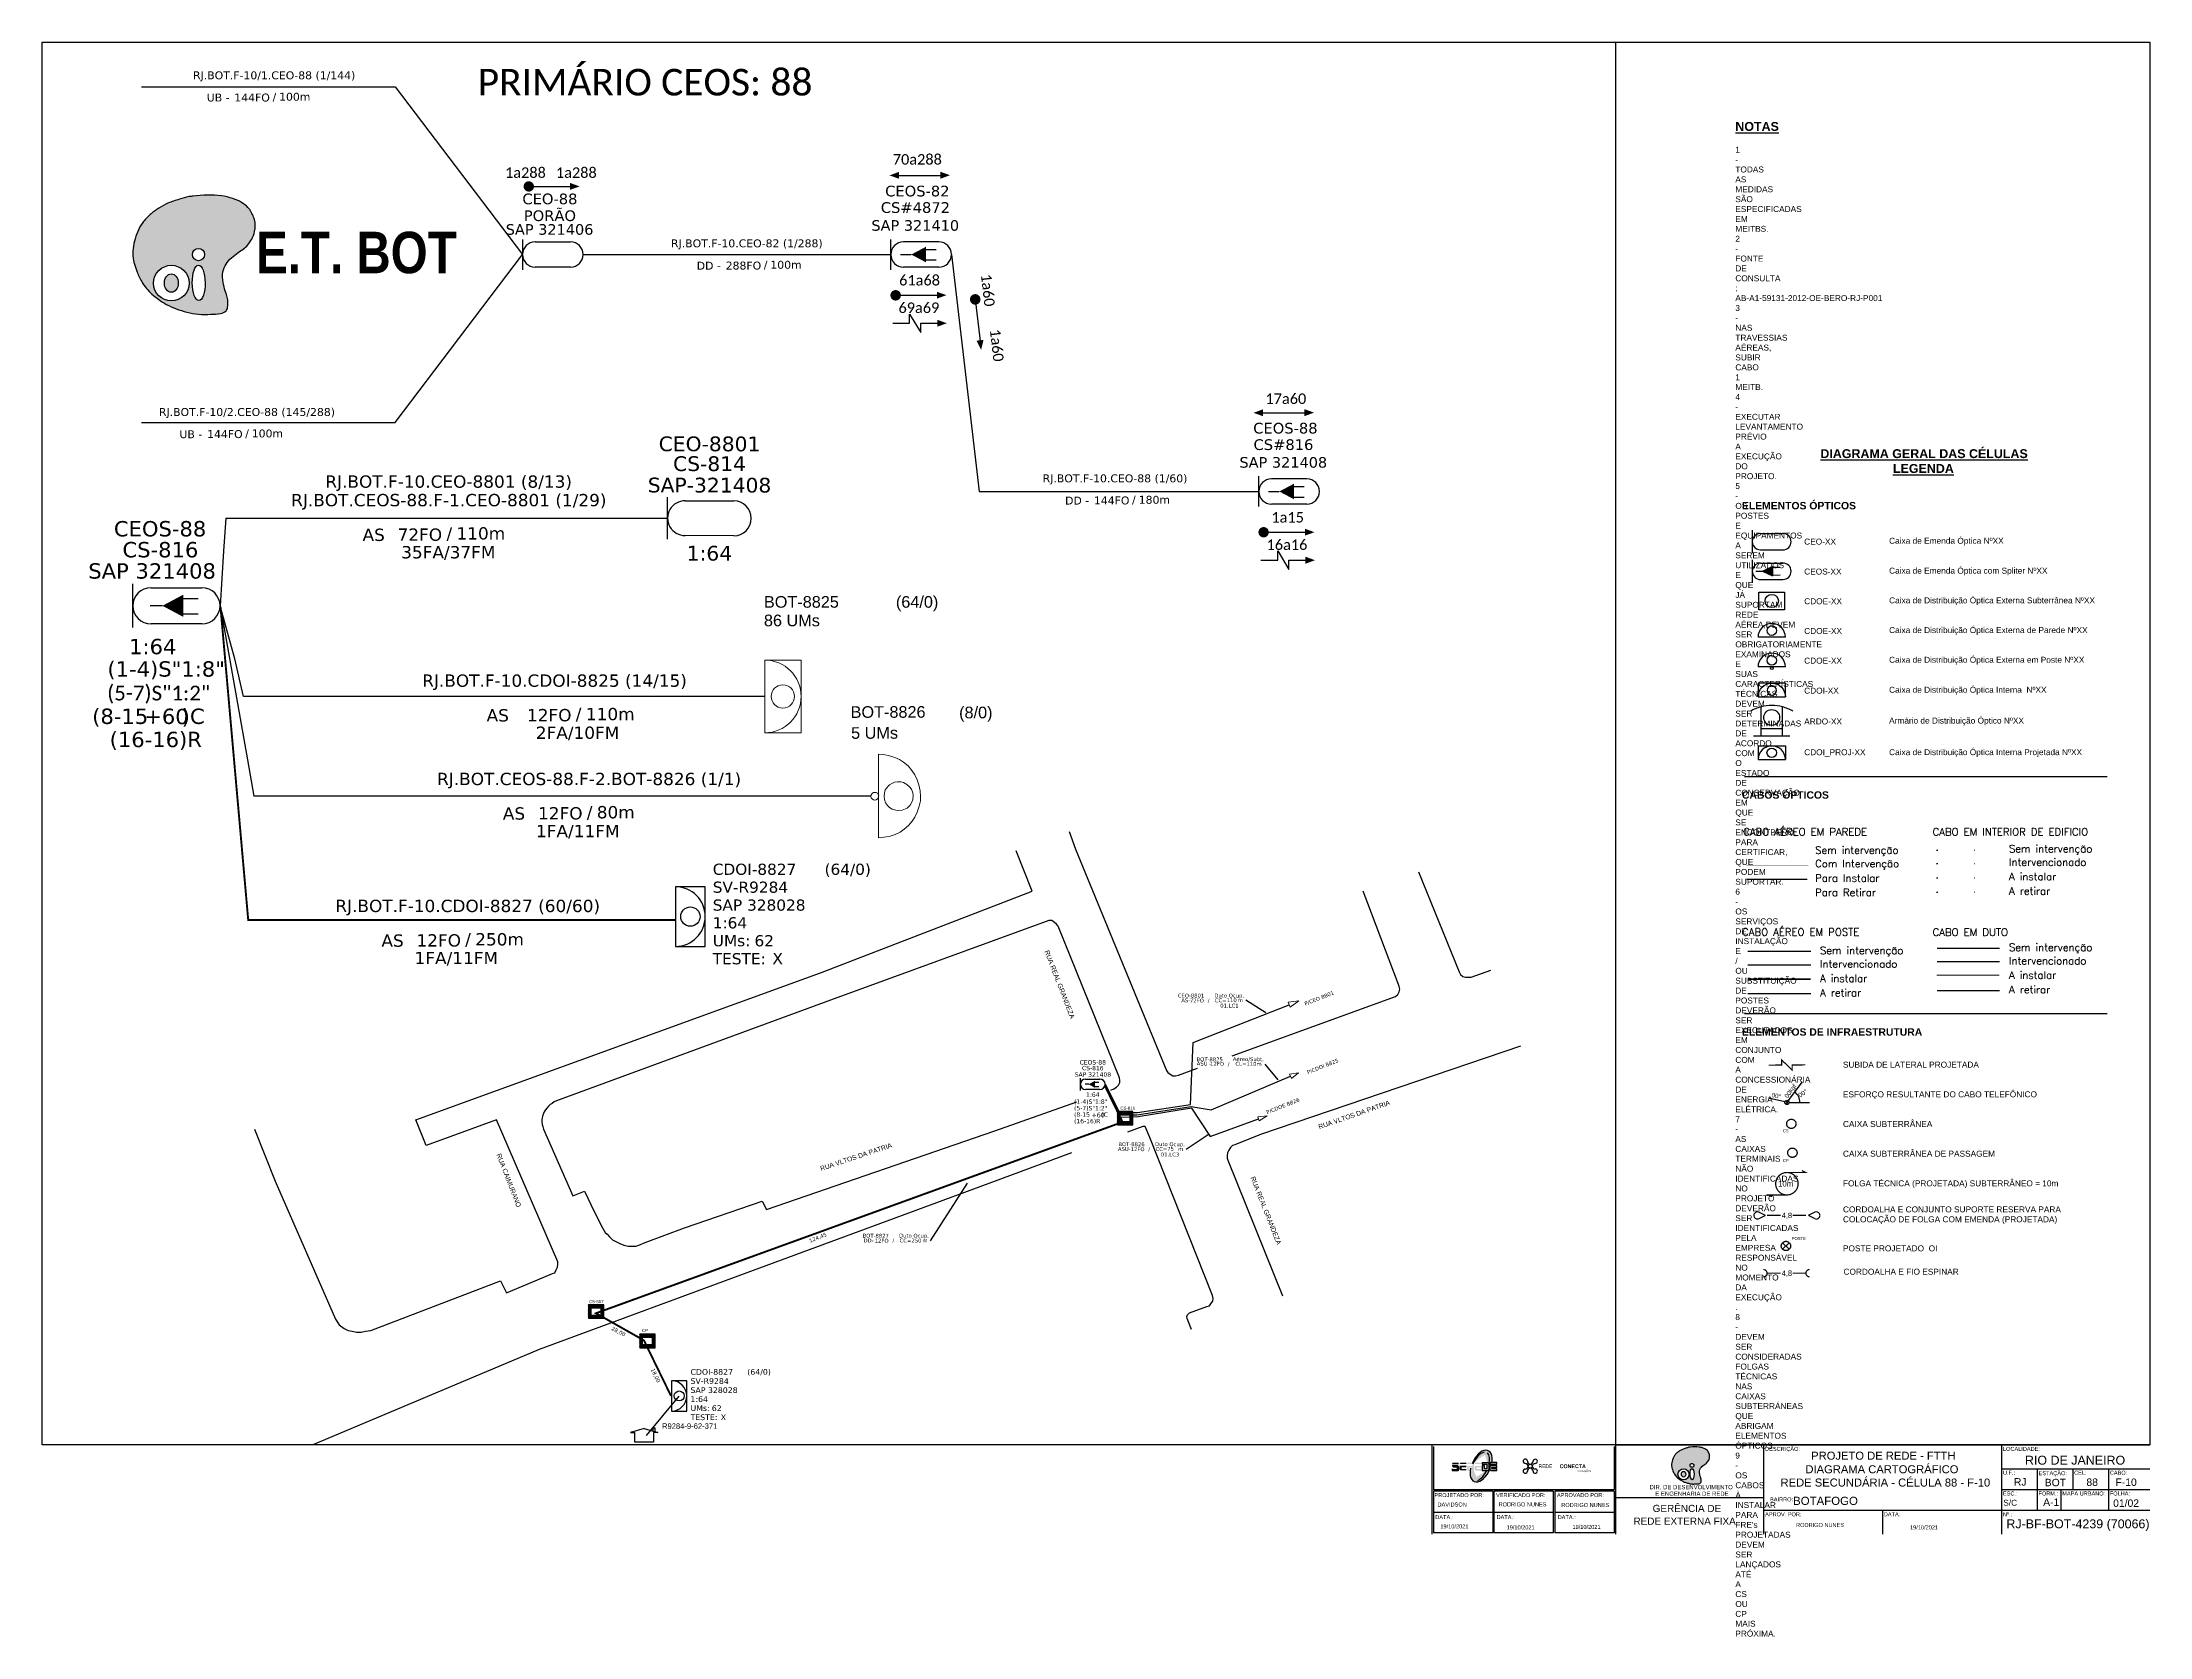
# Model space of a CAD drawing. Header units: metres. Extents: x -36 to 590097, y -8 to 9716508.
# Drawn here: x 588772 to 590090, y 9715510 to 9716508 of the extents above; entities that cross this region are included whole.
import ezdxf
from ezdxf.enums import TextEntityAlignment as Align

# ---------------------------------------------------------------- set-up
doc = ezdxf.new("R2010")
doc.units = ezdxf.units.M
doc.header["$LTSCALE"] = 0.5
doc.header["$MEASUREMENT"] = 0
for name, pattern in [('DIVIDE', [1.25, 0.5, -0.25, 0, -0.25, 0, -0.25]), ('DOT', [0.25, 0, -0.25]), ('PHANTOM2', [1.25, 0.625, -0.125, 0.125, -0.125, 0.125, -0.125])]:
    doc.linetypes.add(name, pattern=pattern)
for name, color, linetype in [('10.1-Caixas Subterrâneas', 5, 'Continuous'), ('20.4 - CDOI', 1, 'Continuous'), ('20.4-CEOS', 1, 'Continuous'), ('20.5-CABO AÉREO', 1, 'Continuous'), ('20.5-CEO', 1, 'Continuous'), ('CAP a instalar', 1, 'Continuous'), ('CDO_INTERIOR', 1, 'Continuous'), ('CDO_POSTE', 1, 'Continuous'), ('CEO', 1, 'Continuous'), ('CEO1', 1, 'Continuous'), ('CEOS', 1, 'Continuous'), ('Comprimeto de lance', 255, 'Continuous'), ('DROP DE CLIENTE', 140, 'Continuous'), ('E.T.', 7, 'Continuous'), ('IPA F-2 C30', 1, 'Continuous'), ('label_cabos', 7, 'Continuous'), ('QUADRA', 7, 'Continuous'), ('SETA', 7, 'Continuous'), ('texto', 255, 'Continuous')]:
    doc.layers.add(name, color=color, linetype=linetype)
for name, color, linetype, lineweight in [('20.0 - Legenda - Elementos Ópticos', 1, 'Continuous', 0), ("20.0-LEGENDA DOS CDO'S", 1, 'Continuous', 0), ('20.1-CDO_INTERIOR', 1, 'Continuous', 0), ('20.2-CDO_POSTE', 1, 'Continuous', 5), ('40.1-ETIQUETAS', 1, 'Continuous', 20), ('Segmento Logradouro Texto', 252, 'Continuous', 0)]:
    doc.layers.add(name, color=color, linetype=linetype, lineweight=lineweight)
doc.styles.add('ADESK1', font='romans.shx')
doc.styles.add('ARIAL', font='arial.ttf')
doc.styles.add('DIGICADE', font='arial.ttf')
doc.styles.add('NORMOGRAFO', font='arial.ttf')
doc.styles.add('ROMANS', font='arial.ttf')
doc.styles.add('siredit', font='verdana.ttf')
doc.styles.get("Standard").update_dxf_attribs({"font": 'arial.ttf'})
doc.styles.add('SWISS BIT', font='swisscb.ttf')
doc.linetypes.add('FENCELINE1', pattern='A,0.25,-0.1,[133,ltypeshp.shx,S=0.1,R=0,X=-0.1,Y=0],-0.1,1', length=1.45)
doc.dimstyles.new('CC', dxfattribs={"dimtxt": 1, "dimasz": 2, "dimexe": 0.18, "dimexo": 0.0625, "dimgap": 0.09, "dimtad": 0, "dimdec": 0, "dimrnd": 1, "dimzin": 0, "dimdsep": 46, "dimtxsty": 'siredit', "dimblk": 'NONE', "dimcen": 0, "dimse1": 1, "dimse2": 1, "dimsd1": 1, "dimsd2": 1, "dimclrt": 7, "dimadec": 0, "dimazin": 0, "dimtfac": 1, "dimtdec": 0, "dimtofl": 0, "dimtmove": 0, "dimatfit": 3, "dimfxl": 0, "dimtolj": 1, "dimtzin": 0, "dimarcsym": 0})

# ---------------------------------------------------------------- blocks, each defined once
blk = doc.blocks.new('*X1')
at = {"color": 0, "linetype": 'Continuous'}
for p, q in [((-1.25, 0.34099), (-0.49099, 1.1)), ((-1.25, 0.517767), (-0.667767, 1.1)), ((-1.25, 0.694544), (-0.844544, 1.1)), ((-1.25, 0.87132), (-1.02132, 1.1)), ((-1.25, 1.048097), (-1.198097, 1.1)), ((-1.25, 0.164214), (-0.8035, 0.610714)), ((-1.25, -0.012563), (-0.8035, 0.433937)), ((-1.25, -0.18934), (-0.8035, 0.25716)), ((-1.25, -0.366117), (-0.8035, 0.080383)), ((-0.789214, 0.625), (-0.314214, 1.1)), ((-0.612437, 0.625), (-0.137437, 1.1)), ((-0.43566, 0.625), (0.03934, 1.1)), ((-0.258883, 0.625), (0.216117, 1.1)), ((-0.082107, 0.625), (0.392893, 1.1)), ((0.09467, 0.625), (0.56967, 1.1)), ((0.271447, 0.625), (0.746447, 1.1)), ((0.448223, 0.625), (0.923223, 1.1)), ((0.625, 0.625), (1.1, 1.1)), ((0.801777, 0.625), (1.25, 1.073223)), ((0.8035, 0.449947), (1.25, 0.896447)), ((0.8035, 0.27317), (1.25, 0.71967)), ((0.8035, 0.096393), (1.25, 0.542893)), ((0.8035, -0.080383), (1.25, 0.366117)), ((0.8035, -0.25716), (1.25, 0.18934)), ((0.8035, -0.433937), (1.25, 0.012563)), ((-1.25, -0.542893), (-0.8035, -0.096393)), ((-1.25, -0.71967), (-0.8035, -0.27317)), ((-1.25, -0.896447), (-0.8035, -0.449947)), ((-1.25, -1.073223), (-0.801777, -0.625)), ((-1.1, -1.1), (-0.625, -0.625)), ((-0.923223, -1.1), (-0.448223, -0.625)), ((-0.746447, -1.1), (-0.271447, -0.625)), ((-0.56967, -1.1), (-0.09467, -0.625)), ((-0.392893, -1.1), (0.082107, -0.625)), ((-0.216117, -1.1), (0.258883, -0.625)), ((-0.03934, -1.1), (0.43566, -0.625)), ((0.137437, -1.1), (0.612437, -0.625)), ((0.314214, -1.1), (0.789214, -0.625)), ((0.49099, -1.1), (1.25, -0.34099)), ((0.667767, -1.1), (1.25, -0.517767)), ((0.8035, -0.610714), (1.25, -0.164214)), ((0.844544, -1.1), (1.25, -0.694544)), ((1.02132, -1.1), (1.25, -0.87132)), ((1.198097, -1.1), (1.25, -1.048097))]:
    blk.add_line(p, q, dxfattribs=at)
blk = doc.blocks.new('MANHOLE_MQ')
at = {"color": 0, "linetype": 'Continuous'}
for p, q in [((0.0000062, 0.0000057), (-0.0000063, 0.0000057)), ((-0.0000063, 0.0000057), (-0.0000063, -0.0000053)), ((-0.000004, 0.0000033), (0.000004, 0.0000033)), ((-0.000004, -0.0000029), (-0.000004, 0.0000033)), ((0.000004, 0.0000033), (0.000004, -0.0000029)), ((0.0000062, -0.0000053), (0.0000062, 0.0000057)), ((-0.0000063, -0.0000053), (0.0000062, -0.0000053)), ((0.000004, -0.0000029), (-0.000004, -0.0000029)), ((0.000004, -0.0000029), (0.000004, -0.0000029))]:
    blk.add_line(p, q, dxfattribs=at)
at = {"color": 0, "linetype": 'Continuous', "xscale": 5e-06, "yscale": 5e-06, "zscale": 1e-05}
blk.add_blockref('*X1', (0, 0.0000002), dxfattribs=at)
blk = doc.blocks.new('*U117')
at = {"layer": '20.4-CEOS'}
for p, q in [((-4.54, 1.19), (-1.19, 1.19)), ((-1.19, -1.19), (-4.54, -1.19))]:
    blk.add_line(p, q, dxfattribs=at)
for points in [[(-5.73, -1.43), (-5.73, 1.44)], [(-3.79, 0), (-4.59, 0)], [(-2.47, 0.48), (-1.45, 0.48)], [(-2.47, -0.52), (-1.45, -0.52)]]:
    blk.add_lwpolyline(points, dxfattribs=at)
blk.add_lwpolyline([(-3.79, 0, 0, 1.47, 0), (-2.41, 0, 1.47, 1.47, 0)], format="xyseb", dxfattribs=at)
for centre, start, end in [((-4.54, 0), 90, 270), ((-1.19, 0), 270, 90)]:
    blk.add_arc(centre, 1.19, start, end, dxfattribs=at)
at = {"layer": '20.4-CEOS', "color": 7, "style": 'siredit'}
for tag, p in [('FID', (-2.86, 5.6)), ('LOCAL', (-2.86, 4.24)), ('SAP', (-2.81, 2.77)), ('RACIO_SPLITAGEM', (-2.86, -1.88))]:
    blk.add_attdef(tag, text='', height=1.01, dxfattribs=at).set_placement(p, align=Align.TOP_CENTER)
for tag, flags, p in [('ID_ATIVIDADE', 3, (-2.86, -3.58)), ('FATOR', 1, (-2.86, -4.89))]:
    blk.add_attdef(tag, text='', height=1.01, dxfattribs=dict(at, flags=flags)).set_placement(p, align=Align.TOP_CENTER)
at = {"layer": '20.4-CEOS', "color": 7, "style": 'siredit', "flags": 3}
blk.add_attdef('QTDE', (-4.97, -7.12), '', height=1.01, dxfattribs=at)
blk = doc.blocks.new('*U118')
at = {"layer": '20.4-CEOS', "color": 7, "style": 'siredit'}
for tag, p in [('FIBRAS_SPLITTER', (0, 0)), ('FIBRAS_TOP_C', (0, -4.13)), ('RESERVA_FINAIS', (0, -5.46))]:
    blk.add_attdef(tag, p, '', height=1.01, dxfattribs=at)
for tag, p, flags in [('QTDE', (0, -9.4), 1), ('ID_ATIVIDADE', (0, -6.77), 3), ('FATOR', (0, -8.09), 1), ('FID', (0, -10.71), 1)]:
    blk.add_attdef(tag, p, '', height=1.01, dxfattribs=dict(at, flags=flags))
blk = doc.blocks.new('*U119')
at = {"layer": '20.4-CEOS', "color": 7, "style": 'siredit'}
blk.add_attdef('FIBRAS_SPLITTER', (0, 0), '', height=1.01, dxfattribs=at)
for tag, p, flags in [('QTDE', (0, -4.11), 1), ('ID_ATIVIDADE', (0, -1.48), 3), ('FATOR', (0, -2.79), 1), ('FID', (0, -5.42), 1)]:
    blk.add_attdef(tag, p, '', height=1.01, dxfattribs=dict(at, flags=flags))
blk = doc.blocks.new('_None')
blk = doc.blocks.new('Inst CB DT OCUP CFOA-SM-ASU-120-S-12')
at = {"layer": 'label_cabos', "color": 0, "style": 'siredit'}
for tag, flags, p in [('ID_ATIVIDADE', 3, (1.31, 2.67)), ('FATOR', 1, (11.56, 2.55))]:
    blk.add_attdef(tag, text='', height=1, rotation=359.69, dxfattribs=dict(at, flags=flags)).set_placement(p, align=Align.MIDDLE_CENTER)
for tag, p in [('TIPO_CABO', (1.26, 0)), ('DESTINO_CABO', (3.13, 1.26)), ('CABO', (4.69, -0.05)), ('/', (7.71, -0.05)), ('LANCE', (10.91, 0)), ('TIPO_CABO', (13.11, 1.24)), ('UND', (15.96, 0)), ('FID', (13.15, -1.41))]:
    blk.add_attdef(tag, text='', height=1, rotation=359.69, dxfattribs=at).set_placement(p, align=Align.MIDDLE_CENTER)
blk.add_attdef('QTDE', (12.43, -0.47), '', height=1, rotation=359.69, dxfattribs=at)
blk = doc.blocks.new('Inst CB DT OCUP CFOA-SM-AS-80-TS-72')
at = {"layer": 'label_cabos', "color": 0, "style": 'siredit'}
for tag, flags, p in [('ID_ATIVIDADE', 3, (1.31, 2.67)), ('FATOR', 1, (11.56, 2.55))]:
    blk.add_attdef(tag, text='', height=1, rotation=359.69, dxfattribs=dict(at, flags=flags)).set_placement(p, align=Align.MIDDLE_CENTER)
for tag, p in [('TIPO_CABO', (1.76, 0)), ('DESTINO_CABO', (3.13, 1.26)), ('CABO', (4.69, -0.05)), ('/', (7.71, -0.05)), ('LANCE', (10.91, 0)), ('TIPO_CABO', (13.11, 1.24)), ('UND', (15.96, 0)), ('FID', (13.15, -1.41))]:
    blk.add_attdef(tag, text='', height=1, rotation=359.69, dxfattribs=at).set_placement(p, align=Align.MIDDLE_CENTER)
blk.add_attdef('QTDE', (12.43, -0.47), '', height=1, rotation=359.69, dxfattribs=at)
blk = doc.blocks.new('LEGENDA DOS CABOS')
at = {"layer": 'label_cabos', "color": 0, "style": 'siredit'}
for tag, p in [('TIPO_CABO', (2.74, 0.52)), ('ID', (4.24, 1.63)), ('CABO', (6.16, 0.47)), ('/', (9.19, 0.47)), ('METROS', (14.36, 0.47)), ('XX', (14.31, 1.67))]:
    blk.add_attdef(tag, text='', height=1, rotation=359.69, dxfattribs=at).set_placement(p, align=Align.MIDDLE_CENTER)
blk = doc.blocks.new('CEOS_RP_CT_DRT')
at = {"layer": '20.4-CEOS', "color": 0}
for p, q in [((-4.54, 1.19), (-1.19, 1.19)), ((-1.19, -1.19), (-4.54, -1.19))]:
    blk.add_line(p, q, dxfattribs=at)
for points in [[(-5.73, -1.43), (-5.73, 1.44)], [(-3.79, 0), (-4.59, 0)], [(-2.47, 0.48), (-1.45, 0.48)], [(-2.47, -0.52), (-1.45, -0.52)]]:
    blk.add_lwpolyline(points, dxfattribs=at)
blk.add_lwpolyline([(-3.79, 0, 0, 1.47, 0), (-2.41, 0, 1.47, 1.47, 0)], format="xyseb", dxfattribs=at)
for centre, start, end in [((-4.54, 0), 90, 270), ((-1.19, 0), 270, 90)]:
    blk.add_arc(centre, 1.19, start, end, dxfattribs=at)
at = {"layer": '20.4-CEOS', "color": 7, "style": 'siredit'}
for tag, p in [('Nº_DA_CEOS', (-2.86, 5.6)), ('LOCAL', (-2.86, 4.24)), ('SAP', (-2.86, 2.78)), ('RACIO_SPLITAGEM', (-2.86, -1.88)), ('FIBRAS_SPLITTER', (-2.86, -3.58)), ('FIBRAS_TOP_C', (-2.86, -5.08)), ('RESERVA_FINAIS', (-2.86, -6.39))]:
    blk.add_attdef(tag, text='', height=1.01, dxfattribs=at).set_placement(p, align=Align.TOP_CENTER)
blk = doc.blocks.new('ETIQUETA_RS5F')
at = {"layer": '40.1-ETIQUETAS', "color": 0, "style": 'siredit'}
blk.add_text('/', height=1.5, dxfattribs=at).set_placement((1.58, -1.95), align=Align.MIDDLE_RIGHT)
for tag, p in [('ETIQUETA_R_SECUNDARIA', (1.21, 2.1)), ('ETIQUETA_R_PRIMARIA', (1.21, 4.1)), ('F_ATIVAS/F_MORTAS', (1.14, -4.24))]:
    blk.add_attdef(tag, text='', height=1.5, dxfattribs=at).set_placement(p, align=Align.MIDDLE_CENTER)
for tag, p in [('TIPO_CABO', (-6.58, -2.12)), ('CAP_CABO', (0.4, -2.09))]:
    blk.add_attdef(tag, text='', height=1.5, dxfattribs=at).set_placement(p, align=Align.MIDDLE_RIGHT)
blk.add_attdef('METROS', text='', height=1.5, dxfattribs=at).set_placement((2.14, -1.95), align=Align.MIDDLE_LEFT)
for tag, p in [('FUSÃO_1', (0.85, -8.39)), ('FUSÃO_2', (0.85, -10.6)), ('FUSÃO_3', (0.85, -12.93)), ('FUSÃO_4', (0.85, -15.14)), ('FUSÃO_5', (0.85, -17.16))]:
    blk.add_attdef(tag, text='', height=1.5, dxfattribs=at).set_placement(p, align=Align.CENTER)
blk = doc.blocks.new('CDOI_INT')
at = {"layer": '20.1-CDO_INTERIOR', "color": 0, "lineweight": 18}
blk.add_lwpolyline([(4.25, -4.25), (4.25, 4.25), (0, 4.25), (0, -4.25)], close=True, dxfattribs=at)
blk.add_circle((2.12, 0), 1.36, dxfattribs=at)
blk.add_arc((0, 0), 4.25, 270, 90, dxfattribs=at)
at = {"layer": "20.0-LEGENDA DOS CDO'S", "color": 0, "style": 'ARIAL'}
for tag, p in [('CDO_N', (-0.08, 10.38)), ('SPLITER_1', (21.18, 10.38)), ('SPLITER_2', (21.19, 8.68)), ('SAP', (-0.08, 6.23)), ('SURVEY', (-0.08, 8.2)), ('1:XX', (5.94, -2.22)), ('UMS', (5.94, -4.24))]:
    blk.add_attdef(tag, p, '', height=1.36, dxfattribs=at)
blk.add_attdef('FIBRAS_UTILIZADAS', text='', height=1.36, dxfattribs=at).set_placement((15.34, 10.38), align=Align.CENTER)
blk = doc.blocks.new('CDOE-TEXTO PADRÃO')
at = {"layer": "20.0-LEGENDA DOS CDO'S", "color": 0, "style": 'ARIAL'}
for tag, p in [('CDO_N', (0.49, 7.39)), ('SAP', (0.51, 1.67)), ('CORDOALHA', (0.5, 4.33)), ('SPLITER_1', (0.59, -0.91)), ('SPLITER_2', (0.6, -3.55)), ('(XX-XX_F)S', (0.54, -8.29)), ('(XX-XX_L)S', (0.55, -10.83)), ('UMS', (0.55, -13.15))]:
    blk.add_attdef(tag, p, '', height=1.7, rotation=0.118, dxfattribs=at)
blk.add_attdef('FIBRAS_UTILIZADAS', text='', height=1.7, rotation=0.118, dxfattribs=at).set_placement((19.77, 7.43), align=Align.CENTER)
blk = doc.blocks.new('OI')
h = blk.add_hatch(color=40)
edge = h.paths.add_edge_path()
edge.add_spline(control_points=[(4.35, -0.67), (3.92, -0.99), (3.26, -1.5), (2.81, -2.59), (2.9, -3.5), (3.06, -4.27), (3.31, -4.85), (3.37, -5.39), (3.4, -5.88), (3.2, -6.4), (2.54, -6.61), (1.65, -6.63), (0.55, -6.67), (-0.56, -6.42), (-1.61, -6.14), (-2.77, -5.61), (-3.92, -4.77), (-4.89, -3.7), (-5.34, -2.65), (-5.6, -1.94), (-5.85, -0.96), (-5.71, 0.47), (-5.1, 2.02), (-4.14, 3.02), (-3.3, 3.61), (-2.37, 4.16), (-1.36, 4.44), (-0.56, 4.7), (0.79, 4.85), (2.24, 4.97), (3.79, 4.57), (4.67, 4.21), (5.44, 3.65), (5.76, 2.99), (6.03, 2.21), (6.01, 1.46), (5.72, 0.64), (5.31, 0.08), (4.88, -0.38), (4.51, -0.55), (4.35, -0.67)], knot_values=[0, 0, 0, 0, 1.60434, 2.417191, 3.427595, 4.282808, 4.776746, 5.304182, 5.888771, 6.258406, 6.858137, 7.79129, 8.986195, 10.124242, 11.187857, 12.242908, 13.953784, 15.414161, 16.515391, 17.349188, 17.675853, 19.552021, 21.515531, 22.568638, 23.63245, 24.621084, 25.782718, 26.745347, 27.142653, 29.870543, 31.004649, 31.921532, 32.709589, 33.801391, 34.042471, 35.192333, 35.971461, 36.628871, 37.254359, 37.836911, 37.836911, 37.836911, 37.836911], degree=3, periodic=0)
h.paths.add_polyline_path([(1.13, -0.87, -1), (-0.04, -0.87, -1)], flags=16)
edge = h.paths.add_edge_path(flags=16)
edge.add_ellipse((0.56, -3.59), major_axis=(-0.02, 1.71), ratio=0.361305, start_angle=0, end_angle=360)
h.paths.add_polyline_path([(-0.36, -3.62, -1), (-3.8, -3.62, -1)], flags=16)
edge = h.paths.add_edge_path(flags=0)
edge.add_ellipse((-2.08, -3.62), major_axis=(0, 0.885), ratio=0.758294, start_angle=0, end_angle=360)
at = {"color": 40}
for centre, radius in [((-2.08, -3.62), 1.72), ((0.54, -0.87), 0.587)]:
    blk.add_circle(centre, radius, dxfattribs=at)
blk.add_ellipse((0.56, -3.59), major_axis=(-0.02, 1.71), ratio=0.361305, dxfattribs=at)
blk.add_ellipse((-2.08, -3.62), major_axis=(0, 0.885), ratio=0.758294, start_param=-3.141592653589792, end_param=3.141592653589792, dxfattribs=at)
at = {"color": 40, "start_tangent": (-0.800898, -0.598801), "end_tangent": (-0.800898, -0.598801)}
blk.add_spline([(4.35, -0.67), (3.2, -1.78), (2.9, -2.54), (2.92, -3.55), (3.12, -4.38), (3.28, -4.85), (3.37, -5.37), (3.35, -5.95), (3.2, -6.29), (2.66, -6.55), (1.73, -6.63), (0.54, -6.62), (-0.58, -6.41), (-1.6, -6.11), (-2.56, -5.67), (-3.95, -4.67), (-4.89, -3.56), (-5.37, -2.56), (-5.64, -1.78), (-5.72, -1.46), (-5.63, 0.42), (-4.84, 2.22), (-4.13, 2.99), (-3.27, 3.62), (-2.4, 4.09), (-1.3, 4.47), (-0.37, 4.72), (0.02, 4.77), (2.75, 4.8), (3.85, 4.53), (4.69, 4.16), (5.31, 3.68), (5.85, 2.73), (5.93, 2.5), (5.94, 1.35), (5.67, 0.62), (5.29, 0.08), (4.84, -0.36), (4.35, -0.67)], degree=3, dxfattribs=at)
blk = doc.blocks.new('PDO_PRD')
at = {"color": 1}
blk.add_line((2.5, 0), (-2.5, 0), dxfattribs=at)
blk.add_circle((0, 1.19), 0.862, dxfattribs=at)
blk.add_arc((0, 0), 2.5, 0, 180, dxfattribs=at)
blk = doc.blocks.new('PDO_PST')
at = {"color": 0}
blk.add_line((2.5, 0), (-2.5, 0), dxfattribs=at)
for centre, radius in [((0, 1.19), 0.862), ((0, -0.25), 0.25)]:
    blk.add_circle(centre, radius, dxfattribs=at)
blk.add_arc((0, 0), 2.5, 0, 180, dxfattribs=at)
blk = doc.blocks.new('PDO_EDF')
at = {"color": 1}
for p, q in [((-2.5, 0), (-2.5, 2.5)), ((-2.5, 2.5), (2.5, 2.5)), ((2.5, 0), (-2.5, 0)), ((2.5, 2.5), (2.5, 0))]:
    blk.add_line(p, q, dxfattribs=at)
blk.add_circle((0, 1.19), 0.862, dxfattribs=at)
blk.add_arc((0, 0), 2.5, 0, 180, dxfattribs=at)
blk = doc.blocks.new('PDO_CVP')
at = {"color": 1}
blk.add_lwpolyline([(0, 1.62), (0, -1.62), (-4.72, -1.63), (-4.73, 1.61)], close=True, dxfattribs=at)
blk.add_circle((-2.36, -0.01), 1.21, dxfattribs=at)
blk = doc.blocks.new('A$C78986DF3')
at = {"layer": 'CEOS'}
blk.add_hatch(color=1, dxfattribs=at).paths.add_polyline_path([(0.0118, 0.23968), (0.00838, 0.23812), (0.0118, 0.23657)])
for p, q in [((0.0023, 0.1689), (0.12444, 0.1689)), ((0.0023, 0.08904), (0.12444, 0.08904))]:
    blk.add_line(p, q)
at = {"linetype": 'DOT', "ltscale": 0.1}
blk.add_line((0.06717, 0.14411), (0.08827, 0.14411), dxfattribs=at)
at = {"color": 5, "linetype": 'DOT', "ltscale": 0.1}
blk.add_line((0.06717, 0.13958), (0.08827, 0.13958), dxfattribs=at)
at = {"color": 1, "linetype": 'DOT', "ltscale": 0.1}
blk.add_line((0.06717, 0.13473), (0.08827, 0.13473), dxfattribs=at)
at = {"color": 3, "linetype": 'DOT', "ltscale": 0.1}
blk.add_line((0.06717, 0.12987), (0.08827, 0.12987), dxfattribs=at)
at = {"linetype": 'FENCELINE1', "ltscale": 0.05}
blk.add_line((0.00351, 0.10999), (0.02462, 0.10999), dxfattribs=at)
at = {"ltscale": 0.001}
blk.add_line((0.06717, 0.11107), (0.08827, 0.11107), dxfattribs=at)
at = {"color": 5, "ltscale": 0.001}
blk.add_line((0.06717, 0.10654), (0.08827, 0.10654), dxfattribs=at)
at = {"color": 5, "linetype": 'FENCELINE1', "ltscale": 0.05}
blk.add_line((0.00351, 0.10546), (0.02462, 0.10546), dxfattribs=at)
at = {"color": 3, "linetype": 'FENCELINE1', "ltscale": 0.05}
blk.add_line((0.00351, 0.09575), (0.02462, 0.09575), dxfattribs=at)
at = {"color": 3, "ltscale": 0.001}
blk.add_line((0.06717, 0.09683), (0.08827, 0.09683), dxfattribs=at)
at = {"color": 1, "lineweight": -2}
blk.add_line((0.01704, 0.05964), (0.02188, 0.06604), dxfattribs=at)
at = {"color": 1}
for p, q in [((0.01591, 0.05924), (0.01044, 0.06051)), ((0.0161, 0.05958), (0.01712, 0.05857)), ((0.01711, 0.05958), (0.01611, 0.05857)), ((0.01732, 0.05907), (0.02421, 0.05907))]:
    blk.add_line(p, q, dxfattribs=at)
at = {"color": 0, "linetype": 'DIVIDE', "ltscale": 0.05, "const_width": 0.00008}
blk.add_lwpolyline([(0.02365, 0.14357), (0.00301, 0.14357)], dxfattribs=at)
at = {"color": 5, "linetype": 'DIVIDE', "ltscale": 0.05, "const_width": 0.00008}
blk.add_lwpolyline([(0.02385, 0.13901), (0.00301, 0.13901)], dxfattribs=at)
at = {"color": 1, "linetype": 'DIVIDE', "ltscale": 0.05, "const_width": 0.0004}
blk.add_lwpolyline([(0.02345, 0.13425), (0.00301, 0.13425)], dxfattribs=at)
at = {"color": 3, "linetype": 'DIVIDE', "ltscale": 0.05, "const_width": 0.00008}
blk.add_lwpolyline([(0.0032, 0.13009), (0.02365, 0.13009)], dxfattribs=at)
at = {"color": 1, "linetype": 'FENCELINE1', "ltscale": 0.05, "const_width": 0.0005}
blk.add_lwpolyline([(0.00351, 0.10061), (0.02462, 0.10061)], dxfattribs=at)
at = {"color": 1, "linetype": 'Continuous', "lineweight": 40, "ltscale": 0.001, "const_width": 0.0004}
blk.add_lwpolyline([(0.06706, 0.10196), (0.08817, 0.10196)], dxfattribs=at)
at = {"color": 5, "linetype": 'DIVIDE', "const_width": 0.0004}
blk.add_lwpolyline([(0.02278, 0.07173), (0.01838, 0.07168), (0.01838, 0.06996), (0.01484, 0.07341), (0.01484, 0.07168), (0.01044, 0.07163)], dxfattribs=at)
at = {"color": 1, "const_width": 0.00042}
blk.add_lwpolyline([(0.01661, 0.03546, 1.000012), (0.01661, 0.0279, 0.999978)], format="xyb", close=True, dxfattribs=at)
at = {"color": 1, "const_width": 0.000394}
for points in [[(0.01661, 0.03546), (0.02291, 0.03546), (0.02165, 0.03609)], [(0.01661, 0.0279), (0.01031, 0.0279), (0.01157, 0.02727)]]:
    blk.add_lwpolyline(points, dxfattribs=at)
at = {"const_width": 0.0004}
for points in [[(0.00939, 0.021), (0.00701, 0.02221, 1.175638), (0.0069, 0.01977), (0.00939, 0.021)], [(0.02383, 0.02102), (0.02631, 0.01976, 1.175638), (0.02622, 0.0222), (0.02383, 0.02102)], [(0.0087, 0.00277, -1), (0.0087, 0.0003)], [(0.02425, 0.00278, 1), (0.02425, 0.00031)]]:
    blk.add_lwpolyline(points, format="xyb", dxfattribs=at)
for points in [[(0.00996, 0.021), (0.01446, 0.021)], [(0.01854, 0.02101), (0.02304, 0.02101)], [(0.00996, 0.00153), (0.01446, 0.00153)], [(0.01854, 0.00155), (0.02304, 0.00155)]]:
    blk.add_lwpolyline(points, dxfattribs=at)
at = {"color": 1, "linetype": 'PHANTOM2'}
for points in [[(0.0174, 0.01181), (0.01518, 0.0096)], [(0.0174, 0.0096), (0.01518, 0.01181)]]:
    blk.add_lwpolyline(points, dxfattribs=at)
at = {"color": 1}
blk.add_circle((0.01661, 0.05907), 0.000714, dxfattribs=at)
at = {"color": 5, "linetype": 'PHANTOM2'}
for centre in [(0.01811, 0.05187), (0.01846, 0.04212)]:
    blk.add_circle(centre, 0.00157, dxfattribs=at)
at = {"color": 1, "linetype": 'PHANTOM2'}
blk.add_circle((0.01629, 0.01071), 0.00157, dxfattribs=at)
at = {"color": 7, "lineweight": -2}
blk.add_arc((0.01661, 0.05908), 0.00441, 359.96377, 52.87661, dxfattribs=at)
at = {"layer": 'CDO_INTERIOR', "color": 8}
for p, q in [((0.0069, 0.1792), (0.0161, 0.1792)), ((0.0069, 0.1792), (0.0069, 0.1746)), ((0.0161, 0.1792), (0.0161, 0.1746)), ((0.0069, 0.1746), (0.0161, 0.1746))]:
    blk.add_line(p, q, dxfattribs=at)
blk.add_circle((0.0115, 0.1769), 0.00159, dxfattribs=at)
blk.add_arc((0.0115, 0.1746), 0.0046, 0.02759, 180.02759, dxfattribs=at)
at = {"layer": 'CEO', "color": 1}
for p, q in [((0.00497, 0.25191), (0.00496, 0.24417)), ((0.00773, 0.2508), (0.01527, 0.25079)), ((0.00773, 0.24527), (0.01527, 0.24527))]:
    blk.add_line(p, q, dxfattribs=at)
at = {"layer": 'CEO', "color": 1, "linetype": 'Continuous'}
for p, q in [((0.00792, 0.18502), (0.00792, 0.19235)), ((0.01509, 0.18502), (0.01509, 0.19235)), ((0.00792, 0.18257), (0.00792, 0.18502)), ((0.00792, 0.18502), (0.0115, 0.18502)), ((0.0115, 0.18502), (0.01509, 0.18502)), ((0.01509, 0.18257), (0.01509, 0.18502)), ((0.00536, 0.18257), (0.00792, 0.18257)), ((0.00792, 0.18257), (0.0115, 0.18257)), ((0.0115, 0.18257), (0.01509, 0.18257)), ((0.01509, 0.18257), (0.01765, 0.18257))]:
    blk.add_line(p, q, dxfattribs=at)
at = {"layer": 'CEO', "color": 1}
blk.add_circle((0.0115, 0.18878), 0.00267, dxfattribs=at)
for centre, start, end in [((0.00773, 0.24804), 89.95782, 269.95782), ((0.01527, 0.24803), 269.95782, 89.95782)]:
    blk.add_arc(centre, 0.00276, start, end, dxfattribs=at)
at = {"layer": 'CEO', "color": 1, "linetype": 'Continuous'}
for start, end in [(104.36291, 119.75415), (90, 104.36251), (75.63749, 90), (60.24585, 75.63709)]:
    blk.add_arc((0.0115, 0.17836), 0.01444, start, end, dxfattribs=at)
at = {"layer": 'CEOS', "color": 1}
for p, q in [((0.00496, 0.24191), (0.00497, 0.23417)), ((0.00617, 0.23811), (0.00838, 0.23812)), ((0.00772, 0.24081), (0.01526, 0.24082)), ((0.00774, 0.23528), (0.01528, 0.23529))]:
    blk.add_line(p, q, dxfattribs=at)
for points in [[(0.00838, 0.23812), (0.0118, 0.23968)], [(0.00838, 0.23812), (0.0118, 0.23657)], [(0.0118, 0.23968), (0.0118, 0.23657)], [(0.0118, 0.23946), (0.01439, 0.23947)], [(0.0118, 0.23679), (0.0144, 0.2368)]]:
    blk.add_lwpolyline(points, dxfattribs=at)
for centre, start, end in [((0.00773, 0.23804), 90.12295, 270.12295), ((0.01527, 0.23806), 270.12295, 90.12295)]:
    blk.add_arc(centre, 0.00276, start, end, dxfattribs=at)
at = {"layer": 'CDO_INTERIOR', "color": 1, "xscale": -0.0018431999999997, "yscale": 0.0018431999999997, "zscale": 0.0018431999999997}
blk.add_blockref('PDO_EDF', (0.0115, 0.19573), dxfattribs=at)
at = {"layer": 'CDO_POSTE', "color": 1, "xscale": 0.0018431999999997, "yscale": 0.0018431999999997, "zscale": 0.0018431999999997}
for name, p in [('PDO_PRD', (0.0115, 0.21585)), ('PDO_PST', (0.0115, 0.20585))]:
    blk.add_blockref(name, p, dxfattribs=at)
at = {"layer": 'CEO1', "color": 1, "xscale": 0.0018431999999997, "yscale": 0.0018431999999997, "zscale": 0.0018431999999997}
blk.add_blockref('PDO_CVP', (0.01586, 0.22806), dxfattribs=at)
at = {"color": 7, "lineweight": -2, "style": 'NORMOGRAFO'}
for s, rotation, p in [('00kgf', 52.99999, (0.01684, 0.06038, 0.10822)), ('00°', 348.19171, (0.01135, 0.0609, 0.10822)), ('00°', 32.49215, (0.02103, 0.06067, 0.10822))]:
    blk.add_text(s, height=0.0015, rotation=rotation, dxfattribs=at).set_placement(p)
at = {"color": 5, "style": 'ARIAL'}
for s, p in [('CS', (0.01526, 0.04902)), ('CP', (0.01526, 0.03902))]:
    blk.add_text(s, height=0.001, dxfattribs=at).set_placement(p)
at = {"color": 1}
blk.add_text('10m', height=0.00189, dxfattribs=at).set_placement((0.01364, 0.03074))
at = {"style": 'ARIAL'}
for p in [(0.01661, 0.021), (0.01661, 0.00154)]:
    blk.add_text('4,8', height=0.0018, dxfattribs=at).set_placement(p, align=Align.MIDDLE_CENTER)
at = {"color": 1, "style": 'ARIAL'}
blk.add_text('POSTE', height=0.001, dxfattribs=at).set_placement((0.01825, 0.01272))
at = {"linetype": 'ByBlock', "style": 'ARIAL'}
for s, insert, char_height, width, attachment_point in [('{\\fArial|b1|i0|c0|p34;\\H1.5x;\\L                       DIAGRAMA GERAL DAS CÉLULAS\\P                                            LEGENDA}', (0.00111, 0.27919), 0.002, 0.1232013, 1), ('{\\fArial|b1|i0|c0|p34;ELEMENTOS ÓPTICOS}', (0.00147, 0.26142), 0.0025, 0.1232013, 1), ('CEO-XX', (0.02244, 0.24803), 0.002, 0.0732268, 4), ('Caixa de Emenda Óptica NºXX', (0.05103, 0.24803), 0.002, 0.0732268, 4), ('CEOS-XX', (0.02244, 0.23795), 0.002, 0.0732268, 4), ('Caixa de Emenda Óptica com Spliter NºXX', (0.05103, 0.23795), 0.002, 0.0732268, 4), ('CDOE-XX', (0.02244, 0.22794), 0.002, 0.086699, 4), ('Caixa de Distribuição Óptica Externa Subterrânea NºXX', (0.05103, 0.22794), 0.002, 0.086699, 4), ('CDOE-XX', (0.02244, 0.21792), 0.002, 0.0806851, 4), ('Caixa de Distribuição Óptica Externa de Parede NºXX', (0.05103, 0.21792), 0.002, 0.0806851, 4), ('CDOE-XX', (0.02244, 0.20792), 0.002, 0.0732268, 4), ('Caixa de Distribuição Óptica Externa em Poste NºXX', (0.05103, 0.20792), 0.002, 0.0732268, 4), ('CDOI-XX', (0.02244, 0.19781), 0.002, 0.0732268, 4), ('Caixa de Distribuição Óptica Interna  NºXX', (0.05103, 0.19781), 0.002, 0.0732268, 4), ('ARDO-XX', (0.02244, 0.18743), 0.002, 0.0732268, 4), ('Armário de Distribuição Óptico NºXX', (0.05103, 0.18743), 0.002, 0.0732268, 4), ('CDOI_PROJ-XX', (0.02244, 0.17679), 0.002, 0.0793824, 4), ('Caixa de Distribuição Óptica Interna Projetada NºXX', (0.05103, 0.17679), 0.002, 0.0793824, 4), ('{\\fArial|b1|i0|c0|p34;CABOS ÓPTICOS}', (0.00147, 0.16392), 0.0025, 0.1232013, 1), ('\\pxql;{\\fArial|b1|i0|c0|p34;ELEMENTOS DE INFRAESTRUTURA}', (0.00147, 0.08406), 0.0025, 0.1232013, 1), ('SUBIDA DE LATERAL PROJETADA', (0.03549, 0.0728), 0.002, 0.0732268, 1), ('ESFORÇO RESULTANTE DO CABO TELEFÔNICO ', (0.03549, 0.0628), 0.002, 0.0732268, 1), ('CAIXA SUBTERRÂNEA', (0.03549, 0.0528), 0.002, 0.0732268, 1), ('CAIXA SUBTERRÂNEA DE PASSAGEM', (0.03549, 0.0428), 0.002, 0.0732268, 1), ('FOLGA TÉCNICA (PROJETADA) SUBTERRÂNEO = 10m', (0.03549, 0.0328), 0.002, 0.0919522, 1), ('CORDOALHA E CONJUNTO SUPORTE RESERVA PARA\\PCOLOCAÇÃO DE FOLGA COM EMENDA (PROJETADA)', (0.03549, 0.02403), 0.002, 0.0919522, 1), ('POSTE PROJETADO  OI', (0.03549, 0.0109), 0.002, 0.0732268, 1), ('CORDOALHA E FIO ESPINAR', (0.03567, 0.00303), 0.002, 0.0919522, 1)]:
    blk.add_mtext(s, dxfattribs=dict(at, insert=insert, char_height=char_height, width=width, attachment_point=attachment_point))
at = {"char_height": 0.002489, "attachment_point": 1, "style": 'ADESK1'}
for s, insert, width in [('CABO AÉREO EM PAREDE', (0.0019, 0.15149), 0.0551807), ('CABO EM INTERIOR DE EDIFICIO', (0.06569, 0.15146), 0.0653294), ('Sem intervenção', (0.02613, 0.14532), 0.0551807), ('Sem intervenção', (0.09142, 0.1458), 0.0551807), ('Com Intervenção', (0.02613, 0.14079), 0.0551807), ('Para Instalar', (0.02613, 0.13593), 0.0551807), ('A instalar', (0.09142, 0.13642), 0.0551807), ('Intervencionado', (0.09142, 0.14127), 0.0551807), ('Para Retirar', (0.02613, 0.13108), 0.0551807), ('A retirar', (0.09142, 0.13156), 0.0551807), ('CABO AÉREO EM POSTE', (0.00153, 0.11774), 0.0551807), ('CABO EM DUTO', (0.06569, 0.11768), 0.0551807), ('Sem intervenção', (0.02777, 0.11152), 0.0551807), ('Intervencionado', (0.02777, 0.10699), 0.0551807), ('Sem intervenção', (0.09142, 0.11258), 0.0551807), ('Intervencionado', (0.09142, 0.10805), 0.0551807), ('A instalar', (0.02777, 0.10213), 0.0551807), ('A instalar', (0.09142, 0.1032), 0.0551807), ('A retirar', (0.02777, 0.09728), 0.0551807), ('A retirar', (0.09142, 0.09834), 0.0551807)]:
    blk.add_mtext(s, dxfattribs=dict(at, insert=insert, width=width))
blk = doc.blocks.new('LOGOTIPO REDE CONECTA')
h = blk.add_hatch(color=40)
h.dxf.hatch_style = 1
h.paths.add_polyline_path([(2086.7, 1517.1), (2086.3, 1517.1, 0.924122), (2086.5, 1514, -0.371445), (2088.6, 1512.1, -0.414214), (2090, 1513.5, -0.416703), (2088, 1515.6, 0.373404)])
h.paths.add_polyline_path([(2095, 1515.4), (2095, 1515.7, 0.929009), (2092, 1515.6, -0.416703), (2090, 1513.5, -0.414214), (2091.4, 1512, -0.371445), (2093.5, 1514, 0.373557)])
h.paths.add_polyline_path([(2093.5, 1510.1, -0.416703), (2091.4, 1512.1, -0.414214), (2090, 1510.7, -0.371445), (2092, 1508.5, 0.924122), (2095, 1508.4), (2095, 1508.8, 0.373404)])
h.paths.add_polyline_path([(2090, 1510.7, -0.414214), (2088.6, 1512, -0.416703), (2086.5, 1510.1, 0.913444), (2086.3, 1507.1), (2086.7, 1507.1, 0.364971), (2088, 1508.5, -0.371445)])
at = {"color": 40}
for points in [[(2088, 1515.6, 0.416703), (2090, 1513.5)], [(2092, 1515.6, -0.416703), (2090, 1513.5)], [(2086.5, 1514, -0.370562), (2088.6, 1512.1)], [(2086.5, 1510.1, 0.416703), (2088.6, 1512)], [(2088, 1508.5, -0.370562), (2090, 1510.7)], [(2092, 1508.5, 0.370562), (2090, 1510.7)], [(2093.5, 1514, 0.370562), (2091.4, 1512)], [(2093.5, 1510.1, -0.416703), (2091.4, 1512.1)]]:
    blk.add_lwpolyline(points, format="xyb", dxfattribs=at)
blk.add_circle((2090, 1512.1), 1.4, dxfattribs=at)
for centre, start, end in [((2086.5, 1515.6), 1.6038, 267.7221), ((2093.5, 1515.5), 271.6274, 177.7457), ((2086.5, 1508.6), 92.3533, 358.4716), ((2093.5, 1508.6), 182.2779, 88.3962)]:
    blk.add_arc(centre, 1.51, start, end, dxfattribs=at)
at = {"width": 46.358, "attachment_point": 1}
for s, insert, char_height in [('{\\fBankGothic Md BT|b0|i0|c0|p34;REDE }', (2095.9, 1513.3), 2.5), ('{\\fBankGothic Md BT|b1|i0|c0|p34; CONECTA}', (2109.7, 1513.4), 2.7)]:
    blk.add_mtext(s, dxfattribs=dict(at, insert=insert, char_height=char_height))
at = {"color": 40, "insert": (2123.2, 1509.6), "char_height": 1.5, "width": 46.358, "attachment_point": 1}
blk.add_mtext('{\\fBankGothic Md BT|b0|i0|c0|p34;operações }', dxfattribs=at)
blk = doc.blocks.new('S_CDOI')
at = {"color": 0}
blk.add_lwpolyline([(-2, -1), (2, -1), (2, 1), (-2, 1)], close=True, dxfattribs=at)
blk.add_circle((0, 0), 0.65, dxfattribs=at)
blk.add_arc((0, -1), 2, 0, 180, dxfattribs=at)
blk = doc.blocks.new('*U132')
at = {"layer": '20.4 - CDOI', "color": 0, "rotation": 270}
blk.add_blockref('S_CDOI', (1, 0), dxfattribs=at)
at = {"layer": '20.0 - Legenda - Elementos Ópticos', "color": 0, "style": 'siredit'}
for s, p in [('TESTE:', (2.5, -2.83)), ('UMs:', (2.5, -1.62))]:
    blk.add_text(s, height=0.75, dxfattribs=at).set_placement(p, align=Align.MIDDLE_LEFT)
blk.add_attdef('CODIGO', text='', height=0.75, dxfattribs=at).set_placement((2.5, 3.17), align=Align.MIDDLE_LEFT)
at = {"layer": '20.0 - Legenda - Elementos Ópticos', "color": 0, "style": 'siredit', "flags": 8}
for tag, p in [('FIBRAS_UTL', (10, 3.17)), ('SAP', (2.5, 0.77)), ('LOCAL', (2.5, 1.97)), ('RACIO', (2.5, -0.43)), ('UMS', (5.3, -1.62)), ('TESTES', (6.5, -2.83))]:
    blk.add_attdef(tag, text='', height=0.75, dxfattribs=at).set_placement(p, align=Align.MIDDLE_LEFT)
blk = doc.blocks.new('*U144')
at = {"layer": '20.4 - CDOI', "color": 0, "rotation": 270}
blk.add_blockref('S_CDOI', (1, 0), dxfattribs=at)
at = {"layer": '20.0 - Legenda - Elementos Ópticos', "color": 0, "style": 'siredit'}
for s, p in [('UMs:', (2.5, -1.62)), ('TESTE:', (2.5, -2.83))]:
    blk.add_text(s, height=0.75, dxfattribs=at).set_placement(p, align=Align.MIDDLE_LEFT)
blk.add_attdef('CODIGO', text='', height=0.75, dxfattribs=at).set_placement((2.5, 3.17), align=Align.MIDDLE_LEFT)
at = {"layer": '20.0 - Legenda - Elementos Ópticos', "color": 0, "style": 'siredit', "flags": 8}
for tag, p in [('FIBRAS_UTL', (10, 3.17)), ('LOCAL', (2.5, 1.97)), ('SAP', (2.5, 0.77)), ('RACIO', (2.5, -0.43)), ('UMS', (5.3, -1.62)), ('TESTES', (6.5, -2.83))]:
    blk.add_attdef(tag, text='', height=0.75, dxfattribs=at).set_placement(p, align=Align.MIDDLE_LEFT)

msp = doc.modelspace()

# ---------------------------------------------------------------- hatches: boundary and pattern name
h = msp.add_hatch(color=30)
h.dxf.hatch_style = 1
edge = h.paths.add_edge_path()
edge.add_ellipse((589671.9, 9715617.2), major_axis=(-4.47, -9.61), ratio=0.55186, start_angle=476.7661, end_angle=631.9723)
edge.add_ellipse((589671.9, 9715617.2), major_axis=(-4.47, -9.61), ratio=0.55186, start_angle=271.9723, end_angle=274.9122)
edge.add_ellipse((589666.2, 9715618.2), major_axis=(-0.215, -0.658), ratio=0.777489, start_angle=129.8666, end_angle=197.4796, ccw=False)
edge.add_ellipse((589672.3, 9715616.7), major_axis=(-4.24, -9.11), ratio=0.582596, start_angle=270.5363, end_angle=274.2423, ccw=False)
edge.add_ellipse((589672.3, 9715616.7), major_axis=(-4.24, -9.11), ratio=0.582596, start_angle=206.259, end_angle=270.5363, ccw=False)
edge.add_arc((589674.5, 9715623.7), 2.41, 50.9681, 106.8634, ccw=False)
edge.add_ellipse((589670.3, 9715617.2), major_axis=(-4.35, -9.35), ratio=0.567494, start_angle=112.4405, end_angle=163.7553, ccw=False)
edge.add_line((589676.9, 9715618.5), (589676.9, 9715615.1))
edge.add_line((589676.9, 9715615.1), (589676.4, 9715614.5))
edge.add_line((589676.4, 9715614.5), (589675.5, 9715614.5))
edge.add_ellipse((589670.3, 9715617.2), major_axis=(-4.35, -9.35), ratio=0.567494, start_angle=34.9099, end_angle=88.0745, ccw=False)
edge.add_arc((589668.7, 9715610.8), 2.88, 220.5057, 291.4735, ccw=False)
edge.add_ellipse((589672.3, 9715616.7), major_axis=(-4.24, -9.11), ratio=0.582596, start_angle=289.6432, end_angle=340.2069, ccw=False)
edge.add_line((589665.9, 9715616), (589665.3, 9715616))
edge.add_ellipse((589671.9, 9715617.2), major_axis=(-4.47, -9.61), ratio=0.55186, start_angle=291.7687, end_angle=452.322)
edge.add_line((589677.4, 9715615.2), (589677.4, 9715617.4))
edge.add_line((589677.4, 9715617.4), (589678.2, 9715617.4))
edge.add_ellipse((589671.9, 9715617.2), major_axis=(-4.47, -9.61), ratio=0.55186, start_angle=465.1726, end_angle=471.3327)
edge.add_line((589678.5, 9715618.4), (589677.4, 9715618.4))
edge.add_line((589677.4, 9715618.4), (589677.4, 9715618.7))
edge.add_line((589677.4, 9715618.7), (589677.9, 9715619.4))
edge.add_line((589677.9, 9715619.4), (589678.7, 9715619.4))
h = msp.add_hatch(color=30)
h.dxf.hatch_style = 1
h.paths.add_polyline_path([(589657.9, 9715619.4), (589654.2, 9715619.4, 0.255902), (589653.7, 9715618.3), (589657.9, 9715618.3)])
h.paths.add_polyline_path([(589657.4, 9715617.3), (589653.7, 9715617.3), (589653.7, 9715617.2), (589654.3, 9715616.3), (589656.6, 9715616.3), (589656.6, 9715615.4), (589653.7, 9715615.4), (589653.7, 9715614.5), (589657.5, 9715614.5), (589657.9, 9715615.1), (589657.9, 9715616.6)])
h.paths.add_polyline_path([(589662.6, 9715617.4), (589658.4, 9715617.4), (589658.4, 9715615.2), (589658.9, 9715614.5), (589662.6, 9715614.5), (589662.6, 9715615.4), (589659.7, 9715615.4), (589659.7, 9715616.4), (589662.6, 9715616.4)])
h.paths.add_polyline_path([(589662.6, 9715619.4), (589659, 9715619.4), (589658.4, 9715618.4), (589662.6, 9715618.4)])
h = msp.add_hatch(color=200)
h.dxf.hatch_style = 1
edge = h.paths.add_edge_path()
edge.add_ellipse((589666.2, 9715618.2), major_axis=(-0.215, -0.658), ratio=0.777489, start_angle=197.4796, end_angle=265.5848, ccw=False)
edge.add_ellipse((589671.9, 9715617.2), major_axis=(-4.47, -9.61), ratio=0.55186, start_angle=631.9723, end_angle=634.9122, ccw=False)
edge.add_line((589666.4, 9715619.4), (589663.2, 9715619.4))
edge.add_line((589663.2, 9715619.4), (589663.2, 9715618.4))
edge.add_line((589663.2, 9715618.4), (589665.7, 9715618.4))
edge = h.paths.add_edge_path()
edge.add_line((589667, 9715616.8), (589667.4, 9715617.4))
edge.add_line((589667.4, 9715617.4), (589667.4, 9715618.8))
edge.add_line((589667.4, 9715618.8), (589667, 9715619.1))
edge.add_ellipse((589672.3, 9715616.7), major_axis=(-4.24, -9.11), ratio=0.582596, start_angle=270.5363, end_angle=274.2423)
edge.add_ellipse((589666.2, 9715618.2), major_axis=(-0.215, -0.658), ratio=0.777489, start_angle=33.1212, end_angle=129.8666, ccw=False)
edge.add_line((589666.3, 9715617.6), (589666.2, 9715617.3))
edge.add_line((589666.2, 9715617.3), (589663.2, 9715617.3))
edge.add_line((589663.2, 9715617.3), (589663.2, 9715614.4))
edge.add_line((589663.2, 9715614.4), (589664.5, 9715614.4))
edge.add_line((589664.5, 9715614.4), (589664.5, 9715616.4))
edge.add_line((589664.5, 9715616.4), (589665.9, 9715616.4))
edge.add_line((589665.9, 9715616.4), (589666.1, 9715616.2))
edge.add_line((589666.1, 9715616.2), (589666.1, 9715614.4))
edge.add_line((589666.1, 9715614.4), (589667.4, 9715614.4))
edge.add_line((589667.4, 9715614.4), (589667.4, 9715616.5))
edge.add_line((589667.4, 9715616.5), (589667, 9715616.8))
h.paths.add_polyline_path([(589672, 9715619.4), (589668.4, 9715619.4), (589667.8, 9715618.4), (589672, 9715618.4)])
h.paths.add_polyline_path([(589672, 9715617.3), (589667.9, 9715617.3), (589667.9, 9715615.2), (589668.4, 9715614.4), (589672, 9715614.4), (589672, 9715615.4), (589669.2, 9715615.4), (589669.1, 9715615.5), (589669.1, 9715616.4), (589672, 9715616.4)])
h.paths.add_polyline_path([(589676.3, 9715619.3), (589672.6, 9715619.3), (589672.6, 9715618.4), (589675.4, 9715618.4), (589675.5, 9715618.2), (589675.5, 9715615.6), (589675.4, 9715615.4), (589673.9, 9715615.4), (589673.9, 9715617.4), (589672.6, 9715617.4), (589672.6, 9715614.5), (589676.4, 9715614.5), (589676.9, 9715615.1), (589676.9, 9715618.7)])
h.paths.add_polyline_path([(589681.6, 9715619.4), (589677.9, 9715619.4), (589677.4, 9715618.7), (589677.4, 9715618.4), (589681.6, 9715618.4)])
h.paths.add_polyline_path([(589678.6, 9715616.4), (589681.6, 9715616.4), (589681.6, 9715617.4), (589677.4, 9715617.4), (589677.4, 9715615), (589677.9, 9715614.4), (589681.6, 9715614.4), (589681.6, 9715615.4), (589678.8, 9715615.4), (589678.6, 9715615.6)])

# ---------------------------------------------------------------- linework, layer by layer
at = {"color": 4}
msp.add_line((589170.4, 9715661), (589149.8, 9715636.3), dxfattribs=at)
for p, q in [((589641.1, 9715630.4), (589641.1, 9715574.7)), ((589642, 9715629.5), (589642, 9715602.3)), ((589755, 9715629.5), (589755, 9715602.3)), ((589755.8, 9715630.4), (590089.9, 9715630.4)), ((589755.8, 9715630.4), (589755.8, 9715574.7)), ((589848.4, 9715630.4), (589848.4, 9715574.7)), ((589997.1, 9715630.4), (589997.1, 9715574.7)), ((589997.1, 9715615.5), (590089.9, 9715615.5)), ((590019.4, 9715615.5), (590019.4, 9715589.6)), ((590041.7, 9715615.5), (590041.7, 9715602.6)), ((590064, 9715615.5), (590064, 9715589.6)), ((589755, 9715602.3), (589642, 9715602.3)), ((589642, 9715601.5), (589642, 9715575.5)), ((589679.1, 9715601.5), (589642, 9715601.5)), ((589679.1, 9715601.5), (589679.1, 9715575.5)), ((589717, 9715601.5), (589679.9, 9715601.5)), ((589679.9, 9715601.5), (589679.9, 9715575.5)), ((589717, 9715601.5), (589717, 9715575.5)), ((589717.9, 9715601.5), (589717.9, 9715575.5)), ((589755, 9715601.5), (589717.9, 9715601.5)), ((589755, 9715601.5), (589755, 9715575.5)), ((589997.1, 9715602.6), (590089.9, 9715602.6)), ((590034.3, 9715602.6), (590034.3, 9715589.6)), ((589679.1, 9715588.1), (589642, 9715588.1)), ((589717, 9715588.1), (589679.9, 9715588.1)), ((589755, 9715588.1), (589717.9, 9715588.1)), ((589755.8, 9715597.5), (589848.4, 9715597.5)), ((589848.4, 9715589.6), (589997.1, 9715589.6)), ((589922.8, 9715589.6), (589922.8, 9715574.7)), ((589997.1, 9715589.6), (590089.9, 9715589.6)), ((589679.1, 9715575.5), (589642, 9715575.5)), ((589717, 9715575.5), (589679.9, 9715575.5)), ((589755, 9715575.5), (589717.9, 9715575.5))]:
    msp.add_line(p, q)
for points in [[(590089.9, 9715630.4), (588772.3, 9715630.4), (588772.3, 9716507.9), (590089.9, 9716507.9)], [(588772.3, 9716507.9), (589755.8, 9716507.9), (589755.8, 9715630.4), (588772.3, 9715630.4)]]:
    msp.add_lwpolyline(points, close=True)
at = {"color": 0, "const_width": 3.27}
for points in [[(589074.9, 9716417.6, 1), (589078.1, 9716417.6, 1)], [(589304.2, 9716349.5, 1), (589307.5, 9716349.5, 1)], [(589355.4, 9716348.6, 1), (589355.8, 9716345.3, 1)], [(589534.3, 9716201.3, 1), (589537.5, 9716201.3, 1)]]:
    msp.add_lwpolyline(points, format="xyb", close=True, dxfattribs=at)
at = {"color": 0}
for points in [[(589314.6, 9716332), (589314.6, 9716337.8), (589321.5, 9716326.3), (589321.5, 9716332)], [(589544.7, 9716183.8), (589544.7, 9716189.6), (589551.6, 9716178), (589551.6, 9716183.8)]]:
    msp.add_lwpolyline(points, dxfattribs=at)
at = {"color": 1, "const_width": 1.2}
for points in [[(588883.8, 9716154.2), (588901.1, 9715958.7), (589168, 9715958.7)], [(589436.7, 9715854.9), (589447.7, 9715832.4), (589118.5, 9715712.8), (589148.7, 9715695.7)], [(589148.5, 9715695.8), (589165.4, 9715661.1)]]:
    msp.add_lwpolyline(points, dxfattribs=at)
at = {"color": 30}
for points in [[(589653.7, 9715614.5), (589657.5, 9715614.5), (589657.9, 9715615.1), (589657.9, 9715616.6), (589657.4, 9715617.3), (589653.7, 9715617.3)], [(589653.7, 9715615.4), (589653.7, 9715614.5)]]:
    msp.add_lwpolyline(points, dxfattribs=at)
at = {"color": 200}
for points in [[(589672.6, 9715619.3), (589672.6, 9715618.4), (589675.4, 9715618.4), (589675.5, 9715618.2), (589675.5, 9715615.6), (589675.4, 9715615.4), (589673.9, 9715615.4), (589673.9, 9715617.4), (589672.6, 9715617.4), (589672.6, 9715614.5), (589676.4, 9715614.5), (589676.9, 9715615.1), (589676.9, 9715618.7), (589676.3, 9715619.3), (589672.6, 9715619.3)], [(589677.4, 9715618.7), (589677.4, 9715618.4), (589681.6, 9715618.4), (589681.6, 9715619.4), (589677.9, 9715619.4), (589677.4, 9715618.7)], [(589677.4, 9715617.4), (589677.4, 9715615), (589677.9, 9715614.4), (589681.6, 9715614.4), (589681.6, 9715615.4), (589678.8, 9715615.4), (589678.6, 9715615.6), (589678.6, 9715616.4), (589681.6, 9715616.4), (589681.6, 9715617.4), (589677.4, 9715617.4)]]:
    msp.add_lwpolyline(points, dxfattribs=at)
at = {"color": 30}
for centre, major_axis, ratio, start_param, end_param in [((589671.9, 9715617.2), (-4.47, -9.61), 0.55186, 8.321139, 11.081308), ((589672.3, 9715616.7), (-4.24, -9.11), 0.582596, 3.599899, 4.786431), ((589670.3, 9715617.2), (-4.35, -9.35), 0.567494, 1.962457, 2.85807), ((589671.9, 9715617.2), (-4.47, -9.61), 0.55186, 5.092324, 7.894508), ((589670.3, 9715617.2), (-4.35, -9.35), 0.567494, 0.609293, 1.537191), ((589671.9, 9715617.2), (-4.47, -9.61), 0.55186, 8.118794, 8.226307)]:
    msp.add_ellipse(centre, major_axis=major_axis, ratio=ratio, start_param=start_param, end_param=end_param, dxfattribs=at)
at = {"layer": '20.4-CEOS', "color": 7}
for p, q in [((589332.8, 9716382.9), (589310.7, 9716382.9)), ((589332.8, 9716367.1), (589310.7, 9716367.1))]:
    msp.add_line(p, q, dxfattribs=at)
at = {"layer": '20.4-CEOS', "color": 5}
for p, q in [((589562.9, 9716234.7), (589540.8, 9716234.7)), ((589562.9, 9716218.9), (589540.8, 9716218.9))]:
    msp.add_line(p, q, dxfattribs=at)
at = {"layer": '20.4-CEOS', "color": 0}
for p, q in [((589174.2, 9716221), (589204.7, 9716220.9)), ((589204.7, 9716199.1), (589174.1, 9716199.2))]:
    msp.add_line(p, q, dxfattribs=at)
at = {"layer": '20.4-CEOS', "color": 7}
for points in [[(589302.8, 9716365.5), (589302.8, 9716384.5)], [(589324.4, 9716378.1), (589331.1, 9716378.1)], [(589324.4, 9716378.1), (589331.1, 9716378.1)], [(589308.9, 9716375), (589315.6, 9716375)], [(589308.9, 9716375), (589315.6, 9716375)], [(589324.4, 9716371.6), (589331.1, 9716371.6)], [(589324.4, 9716371.6), (589331.1, 9716371.6)]]:
    msp.add_lwpolyline(points, dxfattribs=at)
msp.add_lwpolyline([(589315.6, 9716375, 0, 9.75, 0), (589324.8, 9716375, 9.75, 9.75, 0)], format="xyseb", dxfattribs=at)
msp.add_lwpolyline([(589315.6, 9716375, 0, 9.75, 0), (589324.8, 9716375, 9.75, 9.75, 0)], format="xyseb", dxfattribs=at)
at = {"layer": '20.4-CEOS', "color": 5}
for points in [[(589532.9, 9716217.3), (589532.9, 9716236.3)], [(589539, 9716226.8), (589545.7, 9716226.8)], [(589539, 9716226.8), (589545.7, 9716226.8)], [(589554.5, 9716229.9), (589561.2, 9716229.9)], [(589554.5, 9716229.9), (589561.2, 9716229.9)], [(589554.5, 9716223.3), (589561.2, 9716223.3)], [(589554.5, 9716223.3), (589561.2, 9716223.3)]]:
    msp.add_lwpolyline(points, dxfattribs=at)
msp.add_lwpolyline([(589545.7, 9716226.8, 0, 9.75, 0), (589554.9, 9716226.8, 9.75, 9.75, 0)], format="xyseb", dxfattribs=at)
msp.add_lwpolyline([(589545.7, 9716226.8, 0, 9.75, 0), (589554.9, 9716226.8, 9.75, 9.75, 0)], format="xyseb", dxfattribs=at)
at = {"layer": '20.4-CEOS', "color": 0}
msp.add_lwpolyline([(589163.2, 9716196.9), (589163.3, 9716223.2)], dxfattribs=at)
at = {"layer": '20.4-CEOS', "color": 7}
for centre, start, end in [((589310.7, 9716375), 90, 270), ((589332.8, 9716375), 270, 90)]:
    msp.add_arc(centre, 7.9, start, end, dxfattribs=at)
at = {"layer": '20.4-CEOS', "color": 5}
for centre, start, end in [((589540.8, 9716226.8), 90, 270), ((589562.9, 9716226.8), 270, 90)]:
    msp.add_arc(centre, 7.9, start, end, dxfattribs=at)
at = {"layer": '20.4-CEOS', "color": 0}
for centre, start, end in [((589174.2, 9716210.1), 89.9211, 269.9211), ((589204.7, 9716210), 269.9211, 89.9211)]:
    msp.add_arc(centre, 10.9, start, end, dxfattribs=at)
at = {"layer": '20.5-CABO AÉREO', "color": 0, "ltscale": 50}
for p, q in [((588834.3, 9716480), (588992.9, 9716480)), ((588992.9, 9716480), (589072.6, 9716375)), ((588992.9, 9716270), (589072.6, 9716375)), ((589110.5, 9716375), (589302.8, 9716375)), ((588834.3, 9716270), (588992.9, 9716270))]:
    msp.add_line(p, q, dxfattribs=at)
at = {"layer": '20.5-CABO AÉREO', "color": 7, "ltscale": 50}
for p, q in [((589340.7, 9716375), (589358, 9716226.8)), ((589358, 9716226.8), (589532.9, 9716226.8))]:
    msp.add_line(p, q, dxfattribs=at)
at = {"layer": '20.5-CEO', "color": 0}
for p, q in [((589080.5, 9716382.9), (589102.6, 9716382.9)), ((589102.6, 9716367.1), (589080.5, 9716367.1))]:
    msp.add_line(p, q, dxfattribs=at)
msp.add_lwpolyline([(589072.6, 9716384.5), (589072.6, 9716365.5)], dxfattribs=at)
for centre, start, end in [((589080.5, 9716375), 90, 270), ((589102.6, 9716375), 270, 90)]:
    msp.add_arc(centre, 7.88, start, end, dxfattribs=at)
at = {"layer": 'CAP a instalar', "color": 0, "linetype": 'FENCELINE1', "ltscale": 7}
for p, q in [((588887.1, 9716210.2), (588885.7, 9716189.4)), ((588887.1, 9716210.2), (589163.3, 9716210.1)), ((588885.7, 9716189.4), (588883.5, 9716155.3)), ((588883.5, 9716155.3), (588900.6, 9716059)), ((588900.6, 9716059), (588904.5, 9716036.2)), ((589290.4, 9716036.2), (588904.5, 9716036.2))]:
    msp.add_line(p, q, dxfattribs=at)
at = {"layer": 'CAP a instalar', "color": 7, "linetype": 'FENCELINE1', "ltscale": 7}
for p, q in [((588892.8, 9716122.1), (588883.5, 9716155.3)), ((588898.2, 9716098.6), (588892.8, 9716122.1)), ((589224, 9716098.6), (588898.2, 9716098.6))]:
    msp.add_line(p, q, dxfattribs=at)
at = {"layer": 'CAP a instalar', "color": 0, "linetype": 'FENCELINE1', "ltscale": 5}
for p, q in [((589491.8, 9715882.1), (589551.9, 9715905.7)), ((589490.2, 9715843.3), (589491.8, 9715882.1)), ((589446, 9715835.3), (589436.9, 9715856.1)), ((589436.9, 9715856.1), (589445.9, 9715836.8)), ((589436.9, 9715856.1), (589445.8, 9715838.4)), ((589503.1, 9715840), (589552.7, 9715861.1)), ((589445.8, 9715838.4), (589457, 9715838.4)), ((589445.9, 9715836.8), (589456.6, 9715836.9)), ((589457.4, 9715835.7), (589446, 9715835.3)), ((589456.6, 9715836.9), (589490.5, 9715842.1)), ((589457, 9715838.4), (589490.2, 9715843.3)), ((589490.8, 9715841), (589457.4, 9715835.7)), ((589490.5, 9715842.1), (589503.1, 9715840)), ((589490.8, 9715841), (589502.5, 9715823.3)), ((589502.5, 9715823.3), (589532.7, 9715834.3))]:
    msp.add_line(p, q, dxfattribs=at)
at = {"layer": 'DROP DE CLIENTE', "color": 0, "lineweight": 0}
for p, q in [((589290.5, 9716037.1), (589290.4, 9716036)), ((589290.4, 9716036), (589290.6, 9716035.2)), ((589291.1, 9716037.9), (589290.5, 9716037.1)), ((589290.6, 9716035.2), (589291.1, 9716034.5)), ((589291.9, 9716038.5), (589291.1, 9716037.9)), ((589291.1, 9716034.5), (589291.9, 9716034)), ((589292.8, 9716038.6), (589291.9, 9716038.5)), ((589291.9, 9716034), (589292.8, 9716033.8)), ((589293.7, 9716038.5), (589292.8, 9716038.6)), ((589292.8, 9716033.8), (589293.7, 9716034)), ((589294.5, 9716038), (589293.7, 9716038.5)), ((589293.7, 9716034), (589294.6, 9716034.6)), ((589295, 9716037.3), (589294.5, 9716038)), ((589294.6, 9716034.6), (589295, 9716035.3)), ((589295.3, 9716036.3), (589295, 9716037.3)), ((589295, 9716035.3), (589295.3, 9716036.3)), ((589298.9, 9716038.2), (589298.6, 9716036.2)), ((589298.6, 9716036.2), (589298.8, 9716034.2)), ((589298.8, 9716034.2), (589299.5, 9716032.1)), ((589299.4, 9716040.1), (589298.9, 9716038.2)), ((589301.4, 9716042.7), (589299.4, 9716040.1)), ((589302.1, 9716043.4), (589301.4, 9716042.7)), ((589303.4, 9716044.2), (589302.1, 9716043.4)), ((589305.1, 9716045), (589303.4, 9716044.2)), ((589307, 9716045.2), (589305.1, 9716045)), ((589309.2, 9716045.2), (589307, 9716045.2)), ((589310.7, 9716044.8), (589309.2, 9716045.2)), ((589312.8, 9716043.6), (589310.7, 9716044.8)), ((589314.6, 9716042.1), (589312.8, 9716043.6)), ((589315.7, 9716040.5), (589314.6, 9716042.1)), ((589316.5, 9716038.3), (589315.7, 9716040.5)), ((589315.9, 9716032.4), (589316.5, 9716034.2)), ((589316.7, 9716036.6), (589316.5, 9716038.3)), ((589316.5, 9716034.2), (589316.7, 9716036.6)), ((589299.5, 9716032.1), (589300.8, 9716030.4)), ((589300.8, 9716030.4), (589302, 9716029.1)), ((589302, 9716029.1), (589303.7, 9716028)), ((589303.7, 9716028), (589306, 9716027.4)), ((589306, 9716027.4), (589307.7, 9716027.2)), ((589307.7, 9716027.2), (589310, 9716027.4)), ((589310, 9716027.4), (589313, 9716028.8)), ((589313, 9716028.8), (589314.9, 9716030.6)), ((589314.9, 9716030.6), (589315.9, 9716032.4)), ((589558, 9715908.2), (589551.2, 9715907.4)), ((589551.2, 9715907.4), (589552.5, 9715904.2)), ((589552.5, 9715904.2), (589558, 9715908.2)), ((589557.6, 9715863.2), (589552.1, 9715862.4)), ((589552.1, 9715862.4), (589553.4, 9715859.7)), ((589553.4, 9715859.7), (589557.6, 9715863.2)), ((589538.2, 9715836.2), (589532.2, 9715835.6)), ((589532.2, 9715835.6), (589533.2, 9715833.2)), ((589533.2, 9715833.2), (589538.2, 9715836.2))]:
    msp.add_line(p, q, dxfattribs=at)
msp.add_lwpolyline([(589295.2, 9716062.4), (589295.2, 9716010.1), (589301.8, 9716010.9), (589305.6, 9716012.3), (589308.7, 9716013.8), (589311.1, 9716015.5), (589313.9, 9716017.8), (589316.2, 9716020.6), (589317.8, 9716023.1), (589319.4, 9716026.2), (589320.6, 9716030), (589321.3, 9716033.4), (589321.3, 9716036.3), (589321.1, 9716039.6), (589320.4, 9716043.3), (589319.3, 9716046.5), (589317.9, 9716049.5), (589315.9, 9716052.3), (589313.6, 9716055.1), (589310.7, 9716057.4), (589308.2, 9716059.1), (589305.3, 9716060.4), (589302.1, 9716061.5), (589298.5, 9716062.2), (589295.2, 9716062.4)], dxfattribs=at)
at = {"layer": 'DROP DE CLIENTE', "color": 5, "lineweight": 0, "const_width": 0.2}
for points in [[(589421.3, 9715855.7), (589421.7, 9715854.6), (589422.3, 9715853.8), (589423.3, 9715853.1), (589424.6, 9715852.8), (589433.7, 9715852.8), (589434.9, 9715853.1), (589435.9, 9715853.8), (589436.6, 9715854.9), (589436.8, 9715856.2), (589436.6, 9715857.4), (589435.8, 9715858.4), (589434.8, 9715859), (589433.5, 9715859.2), (589424.6, 9715859.2), (589423.3, 9715859), (589422.2, 9715858.3), (589421.6, 9715857.2), (589421.3, 9715855.7)], [(589421.4, 9715859.9), (589421.4, 9715852.2)], [(589424.4, 9715856), (589426.7, 9715856), (589430.3, 9715858), (589430.3, 9715854), (589426.7, 9715856)], [(589427, 9715856), (589430.2, 9715857.7), (589430.2, 9715854.2), (589427, 9715856)], [(589427.4, 9715856), (589430.1, 9715857.5), (589430.1, 9715854.5), (589427.5, 9715855.9), (589429.9, 9715857.2), (589429.9, 9715854.7), (589427.8, 9715856), (589429.8, 9715857), (589429.8, 9715855), (589428.1, 9715856), (589429.7, 9715856.7), (589429.7, 9715855.2), (589428.5, 9715856), (589429.5, 9715856.4), (589429.5, 9715855.5), (589428.9, 9715856), (589429.4, 9715856.2), (589429.4, 9715855.7), (589429.2, 9715856)], [(589430.3, 9715857.3), (589432.9, 9715857.3)], [(589430.4, 9715854.6), (589432.8, 9715854.6)]]:
    msp.add_lwpolyline(points, dxfattribs=at)
at = {"layer": 'IPA F-2 C30', "color": 0}
for p, q in [((589148.6, 9715640.7), (589140, 9715638.2)), ((589140, 9715638.2), (589142.7, 9715638.2)), ((589142.7, 9715632.1), (589142.7, 9715638.2)), ((589148.6, 9715640.7), (589157.1, 9715638.2)), ((589154.3, 9715641.1), (589155.2, 9715641.1)), ((589154.3, 9715639.1), (589154.3, 9715641.1)), ((589157.1, 9715638.2), (589154.4, 9715638.2)), ((589154.4, 9715638.2), (589154.4, 9715632.1)), ((589155.2, 9715641.1), (589155.2, 9715638.8)), ((589154.4, 9715632.1), (589142.7, 9715632.1))]:
    msp.add_line(p, q, dxfattribs=at)
at = {"layer": 'QUADRA', "color": 252}
for points in [[(589414.3, 9716014.2), (589418.2, 9716003.1), (589475.1, 9715864.6), (589476.1, 9715863.4), (589477.4, 9715862.3), (589479.1, 9715861.2), (589480.9, 9715861.2), (589482.7, 9715861.7), (589494.6, 9715866)], [(588905, 9715828), (588917.9, 9715795.4), (588955.7, 9715709), (588957.9, 9715705.5), (588961, 9715703.2), (588963.5, 9715702.1), (588966.1, 9715701.5), (588968.8, 9715700.9), (588971.6, 9715700.9), (588974.4, 9715701.5), (588977.7, 9715702.1), (589058.8, 9715733), (589062.6, 9715725.5), (589089.8, 9715737), (589091.4, 9715737.6), (589092.7, 9715738.1), (589093.7, 9715739.9), (589094.4, 9715741.6), (589094.7, 9715743.3), (589094.6, 9715745), (589056.3, 9715833.7), (589012.4, 9715817.7), (589005.8, 9715833.7), (589258.8, 9715925.8), (589391.3, 9715976.7), (589381.1, 9716002.1)], [(588905, 9715828), (588917.9, 9715795.4), (588955.7, 9715709), (588957.9, 9715705.5), (588961, 9715703.2), (588963.5, 9715702.1), (588966.1, 9715701.5), (588968.8, 9715700.9), (588971.6, 9715700.9), (588974.4, 9715701.5), (588977.7, 9715702.1), (589058.8, 9715733), (589062.6, 9715725.5), (589089.8, 9715737), (589091.4, 9715737.6), (589092.7, 9715738.1), (589093.7, 9715739.9), (589094.4, 9715741.6), (589094.7, 9715743.3), (589094.6, 9715745), (589056.3, 9715833.7), (589012.4, 9715817.7), (589005.8, 9715833.7), (589258.8, 9715925.8), (589391.3, 9715976.7), (589381.1, 9716002.1)], [(589632.8, 9715988.8), (589658.1, 9715926.4), (589659, 9715924.7), (589660.4, 9715923.5), (589662.1, 9715923), (589663.8, 9715923), (589665.7, 9715923), (589678, 9715927.4)], [(589516.3, 9715873.9), (589618.3, 9715910.9), (589619.7, 9715912.1), (589620.6, 9715913.8), (589621, 9715915.5), (589620.7, 9715917.2), (589620.3, 9715918.4), (589598.1, 9715976.7)], [(589440.3, 9715852.4), (589442.3, 9715853.1), (589443.9, 9715854.3), (589445.1, 9715855.4), (589445.9, 9715857.2), (589446.1, 9715858.3), (589445.7, 9715860), (589407.5, 9715955), (589406.5, 9715956.1), (589405.2, 9715957.3), (589403.5, 9715958.4), (589401.6, 9715958.4), (589399.9, 9715957.9), (589265.2, 9715908.7), (589093.8, 9715845.7), (589092.4, 9715845.1), (589091.1, 9715844), (589089.9, 9715843.4), (589088.8, 9715842.3), (589087.8, 9715841.1), (589086.9, 9715840), (589086.1, 9715838.8), (589085.6, 9715837.7), (589085.1, 9715836), (589084.8, 9715834.8), (589084.7, 9715833.7), (589084.7, 9715832.5), (589084.9, 9715830.8), (589085.2, 9715829.7), (589085.7, 9715828), (589104, 9715786.2), (589111.4, 9715789.1), (589117.4, 9715776.5), (589122.6, 9715766.2), (589124.2, 9715763.3), (589125.6, 9715762.2), (589127, 9715760.5), (589128.9, 9715758.7), (589131, 9715757.6), (589133.4, 9715756.4), (589136, 9715755.3), (589138.6, 9715754.7), (589141.5, 9715754.7), (589143.5, 9715754.7), (589145.3, 9715755.3), (589149.3, 9715757), (589173.9, 9715766.2), (589173.9, 9715766.2), (589222.3, 9715782.8), (589225.2, 9715777.6), (589367.9, 9715826.8), (589419.2, 9715845)], [(589440.3, 9715852.4), (589442.3, 9715853.1), (589443.9, 9715854.3), (589445.1, 9715855.4), (589445.9, 9715857.2), (589446.1, 9715858.3), (589445.7, 9715860), (589407.5, 9715955), (589406.5, 9715956.1), (589405.2, 9715957.3), (589403.5, 9715958.4), (589401.6, 9715958.4), (589399.9, 9715957.9), (589265.2, 9715908.7), (589093.8, 9715845.7), (589092.4, 9715845.1), (589091.1, 9715844), (589089.9, 9715843.4), (589088.8, 9715842.3), (589087.8, 9715841.1), (589086.9, 9715840), (589086.1, 9715838.8), (589085.6, 9715837.7), (589085.1, 9715836), (589084.8, 9715834.8), (589084.7, 9715833.7), (589084.7, 9715832.5), (589084.9, 9715830.8), (589085.2, 9715829.7), (589085.7, 9715828), (589104, 9715786.2), (589111.4, 9715789.1), (589117.4, 9715776.5), (589122.6, 9715766.2), (589124.2, 9715763.3), (589125.6, 9715762.2), (589127, 9715760.5), (589128.9, 9715758.7), (589131, 9715757.6), (589133.4, 9715756.4), (589136, 9715755.3), (589138.6, 9715754.7), (589141.5, 9715754.7), (589143.5, 9715754.7), (589145.3, 9715755.3), (589149.3, 9715757), (589173.9, 9715766.2), (589173.9, 9715766.2), (589222.3, 9715782.8), (589225.2, 9715777.6), (589367.9, 9715826.8), (589419.2, 9715845)], [(589696.4, 9715879.9), (589533.9, 9715824.5), (589517.9, 9715818.2), (589516.4, 9715817.7), (589515.1, 9715816.5), (589514.1, 9715814.8), (589513.4, 9715813.1), (589513.1, 9715811.4), (589513.2, 9715809.7), (589513.6, 9715808.5), (589547.7, 9715723.7)], [(589696.4, 9715879.9), (589533.9, 9715824.5), (589517.9, 9715818.2), (589516.4, 9715817.7), (589515.1, 9715816.5), (589514.1, 9715814.8), (589513.4, 9715813.1), (589513.1, 9715811.4), (589513.2, 9715809.7), (589513.6, 9715808.5), (589547.7, 9715723.7)], [(589490.8, 9715702.7), (589488, 9715709.5), (589487.8, 9715710.7), (589488.4, 9715711.8), (589489.6, 9715713), (589500.4, 9715717), (589502, 9715717.5), (589503.3, 9715719.3), (589504.1, 9715720.4), (589504.3, 9715722.1), (589503.9, 9715723.8), (589464.8, 9715822.8), (589461.9, 9715829.7), (589460.3, 9715829.7), (589450.7, 9715826.1)], [(589415.7, 9715813.1), (589358.5, 9715791.9), (589082.9, 9715690.1), (588941.5, 9715630.4)]]:
    msp.add_lwpolyline(points, dxfattribs=at)
at = {"layer": 'SETA', "color": 0}
for points in [[(589076.5, 9716417.6), (589104.6, 9716417.6)], [(589308, 9716424.5), (589336.1, 9716424.5)], [(589305.8, 9716349.5), (589333.9, 9716349.5)], [(589355.6, 9716347), (589358.8, 9716319.1)], [(589304.1, 9716332), (589314.6, 9716332)], [(589321.5, 9716332), (589331.9, 9716332)], [(589535.5, 9716276), (589563.6, 9716276)], [(589535.9, 9716201.3), (589564, 9716201.3)], [(589534.2, 9716183.8), (589544.7, 9716183.8)], [(589551.6, 9716183.8), (589562, 9716183.8)]]:
    msp.add_lwpolyline(points, dxfattribs=at)
for points in [[(589102.3, 9716419.8), (589108.3, 9716417.6), (589102.3, 9716415.5)], [(589308, 9716426.7), (589302, 9716424.5), (589308, 9716422.4)], [(589333.8, 9716426.8), (589339.8, 9716424.6), (589333.8, 9716422.4)], [(589331.6, 9716351.7), (589337.6, 9716349.6), (589331.6, 9716347.4)], [(589331.9, 9716334.2), (589337.9, 9716332), (589331.9, 9716329.9)], [(589360.8, 9716321.6), (589359.3, 9716315.4), (589356.4, 9716321.1)], [(589535.5, 9716278.2), (589529.6, 9716276), (589535.5, 9716273.9)], [(589561.4, 9716278.3), (589567.4, 9716276.1), (589561.4, 9716273.9)], [(589561.7, 9716203.5), (589567.7, 9716201.3), (589561.7, 9716199.2)], [(589562, 9716186), (589568, 9716183.8), (589562, 9716181.6)]]:
    msp.add_solid(points, dxfattribs=at)

# ---------------------------------------------------------------- block references
at = {"color": 0, "xscale": 1856.249999999884, "yscale": 1856.25, "zscale": 1856.25}
msp.add_blockref('A$C78986DF3', (589832.2, 9715735), dxfattribs=at)
at = {"color": 7, "xscale": 2.020788000331844, "yscale": 2.020788000896573, "zscale": 2.020788000312979, "rotation": 0.1532895963212199}
msp.add_blockref('OI', (589802.6, 9715619.4), dxfattribs=at)
at = {"xscale": 0.8874063031980768, "yscale": 0.8874063026160002, "zscale": 0.8874063031057787}
msp.add_blockref('LOGOTIPO REDE CONECTA', (587847.9, 9714275.3), dxfattribs=at)
at = {"layer": '10.1-Caixas Subterrâneas', "color": 30, "zscale": 767490.1303467797}
for p, xscale, yscale, rotation in [((589449.2, 9715835), 767490.1303467797, 767490.1303467797, 180.0000000000629), ((589118.5, 9715714), 767490.1303467796, 767490.1303467806, 180.000000000063), ((589150.6, 9715695.6), 767490.1303467796, 767490.1303467806, 180.000000000063)]:
    msp.add_blockref('MANHOLE_MQ', p, dxfattribs=dict(at, xscale=xscale, yscale=yscale, rotation=rotation))
at = {"layer": '20.2-CDO_POSTE', "color": 0}
ref = msp.add_blockref('CDOE-TEXTO PADRÃO', (589308.9, 9716036.5), dxfattribs=dict(at, xscale=4.276800012681633, yscale=4.276800014078617, zscale=4.276800012588502))
ref.add_attrib('CDO_N', 'BOT-8826', (589277.7, 9716085.2), dxfattribs={"layer": "20.0-LEGENDA DOS CDO'S", "color": 0, "height": 7.27, "rotation": 0.118, "style": 'ARIAL'})
ref.add_attrib('CORDOALHA', '5 UMs', (589278, 9716072.1), dxfattribs={"layer": "20.0-LEGENDA DOS CDO'S", "color": 0, "height": 7.27, "rotation": 0.118, "style": 'ARIAL'})
ref.add_attrib('FIBRAS_UTILIZADAS', '       (8/0)', dxfattribs={"layer": "20.0-LEGENDA DOS CDO'S", "color": 0, "height": 7.27, "rotation": 0.118, "style": 'ARIAL'}).set_placement((589346.1, 9716084.9), align=Align.CENTER)
at = {"layer": '20.4 - CDOI'}
ref = msp.add_blockref('*U144', (589168.2, 9715960.9), dxfattribs=dict(at, xscale=9.312150096439069, yscale=9.312150104465001, zscale=9.312150095906565))
ref.add_attrib('CODIGO', 'CDOI-8827', dxfattribs={"layer": '20.0 - Legenda - Elementos Ópticos', "color": 0, "height": 6.98, "style": 'siredit'}).set_placement((589191.5, 9715990.5), align=Align.MIDDLE_LEFT)
ref.add_attrib('LOCAL', 'SV-R9284', dxfattribs={"layer": '20.0 - Legenda - Elementos Ópticos', "color": 0, "height": 6.98, "style": 'siredit'}).set_placement((589191.5, 9715979.3), align=Align.MIDDLE_LEFT)
ref.add_attrib('SAP', 'SAP 328028', dxfattribs={"layer": '20.0 - Legenda - Elementos Ópticos', "color": 0, "height": 6.98, "style": 'siredit'}).set_placement((589191.5, 9715968.1), align=Align.MIDDLE_LEFT)
ref.add_attrib('RACIO', '1:64', dxfattribs={"layer": '20.0 - Legenda - Elementos Ópticos', "color": 0, "height": 6.98, "style": 'siredit'}).set_placement((589191.5, 9715957), align=Align.MIDDLE_LEFT)
ref.add_attrib('UMS', '62', dxfattribs={"layer": '20.0 - Legenda - Elementos Ópticos', "color": 0, "height": 6.98, "style": 'siredit'}).set_placement((589217.6, 9715945.8), align=Align.MIDDLE_LEFT)
ref.add_attrib('FIBRAS_UTL', '(64/0)', dxfattribs={"layer": '20.0 - Legenda - Elementos Ópticos', "color": 0, "height": 6.98, "style": 'siredit'}).set_placement((589261.4, 9715990.5), align=Align.MIDDLE_LEFT)
ref.add_attrib('TESTES', 'X', dxfattribs={"layer": '20.0 - Legenda - Elementos Ópticos', "color": 0, "height": 6.98, "style": 'siredit'}).set_placement((589228.8, 9715934.6), align=Align.MIDDLE_LEFT)
ref = msp.add_blockref('*U132', (589165.8, 9715661.1), dxfattribs=dict(at, xscale=4.727511958806027, yscale=4.727511962933689, zscale=4.727511958530851))
ref.add_attrib('CODIGO', 'CDOI-8827', dxfattribs={"layer": '20.0 - Legenda - Elementos Ópticos', "color": 0, "height": 3.55, "style": 'siredit'}).set_placement((589177.6, 9715676.1), align=Align.MIDDLE_LEFT)
ref.add_attrib('LOCAL', 'SV-R9284', dxfattribs={"layer": '20.0 - Legenda - Elementos Ópticos', "color": 0, "height": 3.55, "style": 'siredit'}).set_placement((589177.6, 9715670.4), align=Align.MIDDLE_LEFT)
ref.add_attrib('SAP', 'SAP 328028', dxfattribs={"layer": '20.0 - Legenda - Elementos Ópticos', "color": 0, "height": 3.55, "style": 'siredit'}).set_placement((589177.6, 9715664.7), align=Align.MIDDLE_LEFT)
ref.add_attrib('RACIO', '1:64', dxfattribs={"layer": '20.0 - Legenda - Elementos Ópticos', "color": 0, "height": 3.55, "style": 'siredit'}).set_placement((589177.6, 9715659.1), align=Align.MIDDLE_LEFT)
ref.add_attrib('UMS', '62', dxfattribs={"layer": '20.0 - Legenda - Elementos Ópticos', "color": 0, "height": 3.55, "style": 'siredit'}).set_placement((589190.9, 9715653.4), align=Align.MIDDLE_LEFT)
ref.add_attrib('FIBRAS_UTL', '(64/0)', dxfattribs={"layer": '20.0 - Legenda - Elementos Ópticos', "color": 0, "height": 3.55, "style": 'siredit'}).set_placement((589213.1, 9715676.1), align=Align.MIDDLE_LEFT)
ref.add_attrib('TESTES', 'X', dxfattribs={"layer": '20.0 - Legenda - Elementos Ópticos', "color": 0, "height": 3.55, "style": 'siredit'}).set_placement((589196.5, 9715647.7), align=Align.MIDDLE_LEFT)
at = {"layer": '20.4-CEOS', "color": 5}
ref = msp.add_blockref('CEOS_RP_CT_DRT', (588883.5, 9716155.3), dxfattribs=dict(at, xscale=9.511329507920891, yscale=9.511329509317875, zscale=9.51132950782776))
ref.add_attrib('Nº_DA_CEOS', 'CEOS-88', dxfattribs={"color": 5, "height": 9.6, "style": 'siredit'}).set_placement((588846, 9716208.3), align=Align.TOP_CENTER)
ref.add_attrib('LOCAL', 'CS-816', dxfattribs={"color": 5, "height": 9.6, "style": 'siredit'}).set_placement((588846.2, 9716195.2), align=Align.TOP_CENTER)
ref.add_attrib('SAP', 'SAP 321408', dxfattribs={"color": 5, "height": 9.6, "style": 'siredit'}).set_placement((588841, 9716181.9), align=Align.TOP_CENTER)
ref.add_attrib('RACIO_SPLITAGEM', '1:64', dxfattribs={"color": 0, "height": 9.6, "style": 'siredit'}).set_placement((588841.4, 9716134.6), align=Align.TOP_CENTER)
ref.add_attrib('FIBRAS_SPLITTER', '(1-4)S"1:8"', dxfattribs={"color": 0, "height": 9.603, "style": 'siredit'}).set_placement((588849.8, 9716120.6), align=Align.TOP_CENTER)
ref.add_attrib('FIBRAS_TOP_C', '(8-15     )C', dxfattribs={"color": 0, "height": 9.603, "style": 'siredit'}).set_placement((588838.7, 9716091), align=Align.TOP_CENTER)
ref.add_attrib('RESERVA_FINAIS', '(16-16)R', dxfattribs={"color": 5, "height": 9.6, "style": 'siredit'}).set_placement((588843.3, 9716076.5), align=Align.TOP_CENTER)
at = {"layer": '20.4-CEOS', "color": 5, "lineweight": 0}
ref = msp.add_blockref('*U117', (589436.8, 9715856), dxfattribs=dict(at, xscale=2.7, yscale=2.7, zscale=2.7))
ref.add_attrib('FID', 'CEOS-88', dxfattribs={"color": 0, "height": 2.73, "style": 'siredit'}).set_placement((589429.1, 9715871.1), align=Align.TOP_CENTER)
ref.add_attrib('LOCAL', 'CS-816', dxfattribs={"color": 0, "height": 2.73, "style": 'siredit'}).set_placement((589429.1, 9715867.5), align=Align.TOP_CENTER)
ref.add_attrib('SAP', 'SAP 321408', dxfattribs={"color": 5, "height": 2.73, "style": 'siredit'}).set_placement((589429.2, 9715863.5), align=Align.TOP_CENTER)
ref.add_attrib('RACIO_SPLITAGEM', '1:64', dxfattribs={"color": 5, "height": 2.73, "style": 'siredit'}).set_placement((589429.1, 9715850.9), align=Align.TOP_CENTER)
ref = msp.add_blockref('*U118', (589417.4, 9715843.8), dxfattribs=dict(at, xscale=2.7, yscale=2.7, zscale=2.7))
ref.add_attrib('FIBRAS_SPLITTER', '(1-4)S"1:8"', (589417.4, 9715843.8), dxfattribs={"color": 0, "height": 2.726, "style": 'siredit'})
ref.add_attrib('FIBRAS_TOP_C', '(8-15      )C', (589417.4, 9715835.7), dxfattribs={"color": 5, "height": 2.726, "style": 'siredit'})
ref.add_attrib('RESERVA_FINAIS', '(16-16)R', (589417.4, 9715831.6), dxfattribs={"color": 5, "height": 2.73, "style": 'siredit'})
ref = msp.add_blockref('*U119', (589417.4, 9715839.7), dxfattribs=dict(at, xscale=2.7, yscale=2.7, zscale=2.7))
ref.add_attrib('FIBRAS_SPLITTER', '(5-7)S"1:2"', (589417.4, 9715839.7), dxfattribs={"color": 5, "height": 2.726, "style": 'siredit'})
at = {"layer": '40.1-ETIQUETAS', "color": 0}
ref = msp.add_blockref('ETIQUETA_RS5F', (588913.4, 9716480.1), dxfattribs=dict(at, xscale=3.3, yscale=3.3, zscale=3.3))
ref.add_attrib('ETIQUETA_R_SECUNDARIA', 'RJ.BOT.F-10/1.CEO-88 (1/144)', dxfattribs={"color": 0, "height": 4.95, "style": 'siredit'}).set_placement((588917.3, 9716487.1), align=Align.MIDDLE_CENTER)
ref.add_attrib('TIPO_CABO', 'UB - ', dxfattribs={"color": 0, "height": 4.95, "style": 'siredit'}).set_placement((588891.6, 9716473.2), align=Align.MIDDLE_RIGHT)
ref.add_attrib('CAP_CABO', '144FO', dxfattribs={"color": 0, "height": 4.95, "style": 'siredit'}).set_placement((588914.6, 9716473.2), align=Align.MIDDLE_RIGHT)
ref.add_attrib('METROS', '100m', dxfattribs={"color": 0, "height": 4.95, "style": 'siredit'}).set_placement((588920.4, 9716473.7), align=Align.MIDDLE_LEFT)
ref = msp.add_blockref('ETIQUETA_RS5F', (588896.3, 9716269.6), dxfattribs=dict(at, xscale=3.3, yscale=3.3, zscale=3.3))
ref.add_attrib('ETIQUETA_R_SECUNDARIA', 'RJ.BOT.F-10/2.CEO-88 (145/288)', dxfattribs={"color": 0, "height": 4.95, "style": 'siredit'}).set_placement((588900.3, 9716276.5), align=Align.MIDDLE_CENTER)
ref.add_attrib('TIPO_CABO', 'UB - ', dxfattribs={"color": 0, "height": 4.95, "style": 'siredit'}).set_placement((588874.5, 9716262.6), align=Align.MIDDLE_RIGHT)
ref.add_attrib('CAP_CABO', '144FO', dxfattribs={"color": 0, "height": 4.95, "style": 'siredit'}).set_placement((588897.6, 9716262.7), align=Align.MIDDLE_RIGHT)
ref.add_attrib('METROS', '100m', dxfattribs={"color": 0, "height": 4.95, "style": 'siredit'}).set_placement((588903.3, 9716263.1), align=Align.MIDDLE_LEFT)
ref = msp.add_blockref('ETIQUETA_RS5F', (589020.5, 9716210.6), dxfattribs=dict(at, xscale=5.132159933913499, yscale=5.132159933447838, zscale=5.13215993399499))
ref.add_attrib('ETIQUETA_R_PRIMARIA', 'RJ.BOT.F-10.CEO-8801 (8/13)', dxfattribs={"color": 0, "height": 7.698, "style": 'siredit'}).set_placement((589026.4, 9716233), align=Align.MIDDLE_CENTER)
ref.add_attrib('ETIQUETA_R_SECUNDARIA', 'RJ.BOT.CEOS-88.F-1.CEO-8801 (1/29)', dxfattribs={"color": 0, "height": 7.698, "style": 'siredit'}).set_placement((589026.5, 9716221.4), align=Align.MIDDLE_CENTER)
ref.add_attrib('TIPO_CABO', 'AS', dxfattribs={"color": 0, "height": 7.7, "style": 'siredit'}).set_placement((588986.5, 9716199.7), align=Align.MIDDLE_RIGHT)
ref.add_attrib('CAP_CABO', '72FO', dxfattribs={"color": 0, "height": 7.7, "style": 'siredit'}).set_placement((589022.3, 9716199.8), align=Align.MIDDLE_RIGHT)
ref.add_attrib('METROS', '110m', dxfattribs={"color": 0, "height": 7.7, "style": 'siredit'}).set_placement((589031.3, 9716200.6), align=Align.MIDDLE_LEFT)
ref.add_attrib('F_ATIVAS/F_MORTAS', '35FA/37FM', dxfattribs={"color": 0, "height": 7.7, "style": 'siredit'}).set_placement((589026.2, 9716188.8), align=Align.MIDDLE_CENTER)
at = {"layer": '40.1-ETIQUETAS', "color": 7}
ref = msp.add_blockref('CDOI_INT', (589224, 9716098.6), dxfattribs=dict(at, xscale=5.347831493243575, yscale=5.34783149510622, zscale=5.347831493212469))
ref.add_attrib('CDO_N', 'BOT-8825', (589223.5, 9716154.1), dxfattribs={"layer": "20.0-LEGENDA DOS CDO'S", "color": 0, "height": 7.27, "style": 'ARIAL'})
ref.add_attrib('FIBRAS_UTILIZADAS', '(64/0)', (589306, 9716154.1), dxfattribs={"layer": "20.0-LEGENDA DOS CDO'S", "color": 0, "height": 7.27, "style": 'ARIAL'})
ref.add_attrib('SURVEY', '86 UMs', (589223.5, 9716142.5), dxfattribs={"layer": "20.0-LEGENDA DOS CDO'S", "color": 0, "height": 7.27, "style": 'ARIAL'})
ref = msp.add_blockref('ETIQUETA_RS5F', (589101.3, 9716097.7), dxfattribs=dict(at, xscale=5.132159906439483, yscale=5.132159903645515, zscale=5.132159906431638))
ref.add_attrib('ETIQUETA_R_SECUNDARIA', 'RJ.BOT.F-10.CDOI-8825 (14/15)', dxfattribs={"color": 0, "height": 7.698, "style": 'siredit'}).set_placement((589092.6, 9716108.5), align=Align.MIDDLE_CENTER)
ref.add_attrib('TIPO_CABO', 'AS ', dxfattribs={"color": 0, "height": 7.7, "style": 'siredit'}).set_placement((589067.4, 9716086.8), align=Align.MIDDLE_RIGHT)
ref.add_attrib('CAP_CABO', '12FO', dxfattribs={"color": 0, "height": 7.7, "style": 'siredit'}).set_placement((589103.2, 9716086.9), align=Align.MIDDLE_RIGHT)
ref.add_attrib('METROS', '110m', dxfattribs={"color": 0, "height": 7.7, "style": 'siredit'}).set_placement((589112.2, 9716087.6), align=Align.MIDDLE_LEFT)
ref.add_attrib('F_ATIVAS/F_MORTAS', '2FA/10FM', dxfattribs={"color": 0, "height": 7.7, "style": 'siredit'}).set_placement((589107, 9716075.9), align=Align.MIDDLE_CENTER)
at = {"layer": '40.1-ETIQUETAS', "color": 0}
ref = msp.add_blockref('ETIQUETA_RS5F', (589108.2, 9716036.2), dxfattribs=dict(at, xscale=5.132159933913499, yscale=5.132159933447838, zscale=5.13215993399499))
ref.add_attrib('ETIQUETA_R_SECUNDARIA', 'RJ.BOT.CEOS-88.F-2.BOT-8826 (1/1)', dxfattribs={"color": 0, "height": 7.698, "style": 'siredit'}).set_placement((589114.2, 9716047), align=Align.MIDDLE_CENTER)
ref.add_attrib('TIPO_CABO', 'AS', dxfattribs={"color": 0, "height": 7.7, "style": 'siredit'}).set_placement((589074.2, 9716025.4), align=Align.MIDDLE_RIGHT)
ref.add_attrib('CAP_CABO', '12FO', dxfattribs={"color": 0, "height": 7.7, "style": 'siredit'}).set_placement((589110.1, 9716025.5), align=Align.MIDDLE_RIGHT)
ref.add_attrib('METROS', '80m', dxfattribs={"color": 0, "height": 7.7, "style": 'siredit'}).set_placement((589119, 9716026.2), align=Align.MIDDLE_LEFT)
ref.add_attrib('F_ATIVAS/F_MORTAS', '1FA/11FM', dxfattribs={"color": 0, "height": 7.7, "style": 'siredit'}).set_placement((589107.1, 9716014.4), align=Align.MIDDLE_CENTER)
at = {"layer": '40.1-ETIQUETAS', "color": 1}
ref = msp.add_blockref('ETIQUETA_RS5F', (589032.2, 9715956.8), dxfattribs=dict(at, xscale=5.132159933913499, yscale=5.132159933447838, zscale=5.13215993399499))
ref.add_attrib('ETIQUETA_R_SECUNDARIA', 'RJ.BOT.F-10.CDOI-8827 (60/60)', dxfattribs={"color": 0, "height": 7.698, "style": 'siredit'}).set_placement((589038.3, 9715967.6), align=Align.MIDDLE_CENTER)
ref.add_attrib('TIPO_CABO', 'AS', dxfattribs={"color": 0, "height": 7.7, "style": 'siredit'}).set_placement((588998.3, 9715945.9), align=Align.MIDDLE_RIGHT)
ref.add_attrib('CAP_CABO', '12FO', dxfattribs={"color": 0, "height": 7.7, "style": 'siredit'}).set_placement((589034.1, 9715946), align=Align.MIDDLE_RIGHT)
ref.add_attrib('METROS', '250m', dxfattribs={"color": 0, "height": 7.7, "style": 'siredit'}).set_placement((589043, 9715946.7), align=Align.MIDDLE_LEFT)
ref.add_attrib('F_ATIVAS/F_MORTAS', '1FA/11FM', dxfattribs={"color": 0, "height": 7.7, "style": 'siredit'}).set_placement((589031.2, 9715935), align=Align.MIDDLE_CENTER)
at = {"layer": 'E.T.', "color": 0, "xscale": 6.485453451296781, "yscale": 6.485453400202096, "zscale": 6.485453395339318}
msp.add_blockref('OI', (588866.5, 9716380.6), dxfattribs=at)
at = {"layer": 'label_cabos'}
ref = msp.add_blockref('Inst CB DT OCUP CFOA-SM-AS-80-TS-72', (589483, 9715908.5), dxfattribs=dict(at, xscale=2.4, yscale=2.4, zscale=2.4, rotation=0.1315642785740555))
ref.add_attrib('DESTINO_CABO', 'CEO-8801', dxfattribs={"color": 0, "height": 2.4, "rotation": 359.8216, "style": 'siredit'}).set_placement((589490.5, 9715911.5), align=Align.MIDDLE_CENTER)
ref.add_attrib('CABO', '72FO', dxfattribs={"color": 0, "height": 2.4, "rotation": 359.8216, "style": 'siredit'}).set_placement((589494.2, 9715908.4), align=Align.MIDDLE_CENTER)
ref.add_attrib('TIPO_CABO', 'Duto Ocup.', dxfattribs={"color": 0, "height": 2.4, "rotation": 359.8216, "style": 'siredit'}).set_placement((589514.4, 9715911.5), align=Align.MIDDLE_CENTER)
ref.add_attrib('/', '/', dxfattribs={"color": 0, "height": 2.4, "rotation": 359.8216, "style": 'siredit'}).set_placement((589501.5, 9715908.4), align=Align.MIDDLE_CENTER)
ref.add_attrib('TIPO_CABO', 'AS-', dxfattribs={"color": 0, "height": 2.4, "rotation": 359.8216, "style": 'siredit'}).set_placement((589487.2, 9715908.5), align=Align.MIDDLE_CENTER)
ref.add_attrib('FID', '01.LC1', dxfattribs={"color": 0, "height": 2.4, "rotation": 359.8216, "style": 'siredit'}).set_placement((589514.5, 9715905.2), align=Align.MIDDLE_CENTER)
ref.add_attrib('LANCE', 'CC=', dxfattribs={"color": 0, "height": 2.4, "rotation": 359.8216, "style": 'siredit'}).set_placement((589509.1, 9715908.5), align=Align.MIDDLE_CENTER)
ref.add_attrib('QTDE', '110', (589512.8, 9715907.4), dxfattribs={"color": 0, "height": 2.4, "rotation": 359.8216, "style": 'siredit'})
ref.add_attrib('UND', 'm', dxfattribs={"color": 0, "height": 2.4, "rotation": 359.8216, "style": 'siredit'}).set_placement((589521.3, 9715908.6), align=Align.MIDDLE_CENTER)
at = {"layer": 'label_cabos', "color": 0, "lineweight": 0, "xscale": 2.4, "yscale": 2.4, "zscale": 2.4}
msp.add_blockref('LEGENDA DOS CABOS', (589492, 9715867.7), dxfattribs=at).add_auto_attribs({'ID': 'BOT-8825', 'CABO': '12FO', 'METROS': 'CL=110m', 'XX': 'Aéreo/Subt.', '/': '/', 'TIPO_CABO': 'ASU -'})
at = {"layer": 'label_cabos', "color": 0, "lineweight": 0}
ref = msp.add_blockref('Inst CB DT OCUP CFOA-SM-ASU-120-S-12', (589445.8, 9715815.5), dxfattribs=dict(at, xscale=2.4, yscale=2.4, zscale=2.4))
ref.add_attrib('DESTINO_CABO', 'BOT-8826', dxfattribs={"color": 0, "height": 2.4, "rotation": 359.69, "style": 'siredit'}).set_placement((589453.3, 9715818.5), align=Align.MIDDLE_CENTER)
ref.add_attrib('CABO', '12FO', dxfattribs={"color": 0, "height": 2.4, "rotation": 359.69, "style": 'siredit'}).set_placement((589457.1, 9715815.4), align=Align.MIDDLE_CENTER)
ref.add_attrib('TIPO_CABO', 'Duto Ocup.', dxfattribs={"color": 0, "height": 2.4, "rotation": 359.69, "style": 'siredit'}).set_placement((589477.3, 9715818.5), align=Align.MIDDLE_CENTER)
ref.add_attrib('/', '/', dxfattribs={"color": 0, "height": 2.4, "rotation": 359.69, "style": 'siredit'}).set_placement((589464.3, 9715815.4), align=Align.MIDDLE_CENTER)
ref.add_attrib('TIPO_CABO', 'ASU-', dxfattribs={"color": 0, "height": 2.4, "rotation": 359.69, "style": 'siredit'}).set_placement((589448.8, 9715815.5), align=Align.MIDDLE_CENTER)
ref.add_attrib('FID', '01.LC3', dxfattribs={"color": 0, "height": 2.4, "rotation": 359.69, "style": 'siredit'}).set_placement((589477.4, 9715812.1), align=Align.MIDDLE_CENTER)
ref.add_attrib('LANCE', 'CC=', dxfattribs={"color": 0, "height": 2.4, "rotation": 359.69, "style": 'siredit'}).set_placement((589472, 9715815.5), align=Align.MIDDLE_CENTER)
ref.add_attrib('QTDE', '75', (589475.6, 9715814.4), dxfattribs={"color": 0, "height": 2.4, "rotation": 359.69, "style": 'siredit'})
ref.add_attrib('UND', 'm', dxfattribs={"color": 0, "height": 2.4, "rotation": 359.69, "style": 'siredit'}).set_placement((589484.1, 9715815.5), align=Align.MIDDLE_CENTER)
ref = msp.add_blockref('Inst CB DT OCUP CFOA-SM-ASU-120-S-12', (589285.9, 9715758.3), dxfattribs=dict(at, xscale=2.399999999965075, yscale=2.399999999441206, zscale=2.4))
ref.add_attrib('DESTINO_CABO', 'BOT-8827', dxfattribs={"color": 0, "height": 2.4, "rotation": 359.69, "style": 'siredit'}).set_placement((589293.4, 9715761.3), align=Align.MIDDLE_CENTER)
ref.add_attrib('CABO', '12FO', dxfattribs={"color": 0, "height": 2.4, "rotation": 359.69, "style": 'siredit'}).set_placement((589297.1, 9715758.2), align=Align.MIDDLE_CENTER)
ref.add_attrib('TIPO_CABO', 'Duto Ocup.', dxfattribs={"color": 0, "height": 2.4, "rotation": 359.69, "style": 'siredit'}).set_placement((589317.3, 9715761.3), align=Align.MIDDLE_CENTER)
ref.add_attrib('/', '/', dxfattribs={"color": 0, "height": 2.4, "rotation": 359.69, "style": 'siredit'}).set_placement((589304.4, 9715758.2), align=Align.MIDDLE_CENTER)
ref.add_attrib('TIPO_CABO', 'DD-', dxfattribs={"color": 0, "height": 2.4, "rotation": 359.69, "style": 'siredit'}).set_placement((589288.9, 9715758.3), align=Align.MIDDLE_CENTER)
ref.add_attrib('LANCE', 'CC=', dxfattribs={"color": 0, "height": 2.4, "rotation": 359.69, "style": 'siredit'}).set_placement((589312, 9715758.3), align=Align.MIDDLE_CENTER)
ref.add_attrib('QTDE', '250', (589315.7, 9715757.1), dxfattribs={"color": 0, "height": 2.4, "rotation": 359.69, "style": 'siredit'})
ref.add_attrib('UND', 'm', dxfattribs={"color": 0, "height": 2.4, "rotation": 359.69, "style": 'siredit'}).set_placement((589324.2, 9715758.3), align=Align.MIDDLE_CENTER)

# ---------------------------------------------------------------- texts
for s, height, style, p in [('DESCRIÇÃO:', 2.51, 'ROMANS', (589849.4, 9715626.7)), ('LOCALIDADE:', 2.506, 'ROMANS', (589998.1, 9715626.7)), ('U.F.:', 2.51, 'ROMANS', (589998.1, 9715611.8)), ('ESTAÇÃO:', 2.51, 'ROMANS', (590020.4, 9715611.5)), ('CEL:', 2.51, 'ROMANS', (590042.6, 9715611.8)), ('CABO:', 2.51, 'ROMANS', (590064.9, 9715611.8)), ('PROJETADO POR:', 2.505, 'ROMANS', (589642.7, 9715597.8)), ('VERIFICADO POR:', 2.505, 'ROMANS', (589681.2, 9715597.8)), ('APROVADO POR:', 2.505, 'ROMANS', (589719.3, 9715597.8)), ('ESC.:', 2.51, 'ROMANS', (589998.1, 9715598.8)), ('FORM.:', 2.51, 'ROMANS', (590020.3, 9715598.8)), ('MAPA URBANO:', 2.506, 'ROMANS', (590035.2, 9715598.8)), ('FOLHA:', 2.51, 'ROMANS', (590064.9, 9715598.8)), ('DATA.:', 2.51, 'ROMANS', (589643.2, 9715584)), ('DAVIDSON', 2.51, 'ROMANS', (589644.6, 9715591.9)), ('DATA.:', 2.51, 'ROMANS', (589681.5, 9715584)), ('RODRIGO NUNES', 2.505, 'ROMANS', (589682.8, 9715592)), ('DATA.:', 2.51, 'ROMANS', (589719.7, 9715584)), ('RODRIGO NUNES', 2.505, 'ROMANS', (589722, 9715591.6)), ('REDE EXTERNA FIXA', 4.455, 'NORMOGRAFO', (589767.1, 9715580.5)), ('GERÊNCIA DE', 4.455, 'NORMOGRAFO', (589779.1, 9715588.5)), ('APROV. POR:', 2.506, 'ROMANS', (589849.4, 9715585.8)), ('BAIRRO:', 2.51, 'ROMANS', (589852.5, 9715595.1)), ('DATA:', 2.51, 'ROMANS', (589923.6, 9715585.8)), ('Nº.:', 2.51, 'ROMANS', (589998.1, 9715585.8)), ('S/C', 3.72, 'ARIAL', (589998.3, 9715592.4)), ('19/10/2021', 2.51, 'ROMANS', (589646.4, 9715578.2)), ('19/10/2021', 2.51, 'ROMANS', (589687.8, 9715577.6)), ('19/10/2021', 2.51, 'ROMANS', (589729, 9715577.9)), ('RODRIGO NUNES', 2.505, 'ROMANS', (589868.8, 9715579.1)), ('19/10/2021', 2.51, 'ROMANS', (589940, 9715577.6))]:
    msp.add_text(s, height=height, dxfattribs=dict(style=style)).set_placement(p)
at = {"style": 'NORMOGRAFO'}
for s, p in [('PROJETO DE REDE - FTTH ', (589878.2, 9715621.2)), ('DIAGRAMA CARTOGRÁFICO', (589874.6, 9715612.7)), (' REDE SECUNDÁRIA - CÉLULA 88 - F-10', (589857.1, 9715604.4))]:
    msp.add_text(s, height=5.012, rotation=359.9994, dxfattribs=at).set_placement(p)
for s, height, p in [('RIO DE JANEIRO', 5.569, (590043.2, 9715618.1)), ('DIR. DE DESENVOLVIMENTO ', 2.673, (589803.7, 9715602.7)), ('E ENGENHARIA DE REDE', 2.673, (589803.7, 9715598.6)), ('RJ', 4.64, (590008.9, 9715605)), ('BOT', 4.64, (590030.9, 9715604.6)), ('88', 4.64, (590053.9, 9715604.8)), ('F-10', 4.64, (590075.1, 9715604.8)), ('A-1', 4.64, (590028.3, 9715592.3)), ('01/02', 4.64, (590075.1, 9715591.7)), ('RJ-BF-BOT-4239 (70066)', 5.569, (590045, 9715578.3))]:
    msp.add_text(s, height=height, dxfattribs=at).set_placement(p, align=Align.CENTER)
at = {"linetype": 'ByBlock', "style": 'ARIAL'}
msp.add_text('BOTAFOGO', height=5.12, dxfattribs=at).set_placement((589866.9, 9715592.9))
at = {"linetype": 'ByBlock', "insert": (589830.8, 9716457.9), "char_height": 3.712, "width": 0.229, "attachment_point": 1, "style": 'ARIAL'}
msp.add_mtext("{\\fArial|b1|i0|c0|p34;\\H1.5x;\\L                                              NOTAS\\P}                                                                               \\P1 - TODAS AS MEDIDAS SÃO ESPECIFICADAS EM MEITBS.\\P2 - FONTE DE CONSULTA : AB-A1-59131-2012-OE-BERO-RJ-P001\\P3 - NAS TRAVESSIAS AÉREAS, SUBIR CABO 1 MEITB.\\P4 - EXECUTAR LEVANTAMENTO PRÉVIO A EXECUÇÃO DO PROJETO.\\P5 - OS POSTES E EQUIPAMENTOS A SEREM  UTILIZADOS E QUE JÁ SUPORTAM REDE \\P     AÉREA,DEVEM SER OBRIGATORIAMENTE EXAMINADOS E SUAS CARACTERÍSTICAS \\P     TÉCNICAS DEVEM SER DETERMINADAS DE ACORDO COM O ESTADO DE \\P     CONSERVAÇÃO EM QUE SE ENCONTBERO, PARA CERTIFICAR, QUE PODEM SUPORTAR.\\P6 - OS SERVIÇOS DE INSTALAÇÃO E / OU SUBSTITUIÇÃO DE POSTES DEVERÃO SER \\P     EXECUTADOS EM CONJUNTO COM A CONCESSIONÁRIA DE ENERGIA ELÉTRICA.\\P7 - AS CAIXAS TERMINAIS NÃO IDENTIFICADAS NO PROJETO DEVERÃO SER \\P     IDENTIFICADAS PELA EMPRESA RESPONSÁVEL NO MOMENTO DA EXECUÇÃO .\\P8 - DEVEM SER CONSIDERADAS FOLGAS TÉCNICAS NAS CAIXAS SUBTERRÁNEAS QUE \\P     ABRIGAM ELEMENTOS ÓPTICOS.\\P9 - OS CABOS À INSTALAR PARA FRE's PROJETADAS DEVEM SER LANÇADOS ATÉ A CS \\P     OU CP MAIS PRÓXIMA.", dxfattribs=at)
at = {"color": 0, "char_height": 6.534, "width": 82.847, "attachment_point": 5}
for s, insert in [('{\\fCalibri|b0|i0|c0|p34;\\C7;1a288}', (589074.4, 9716426.2)), ('{\\fCalibri|b0|i0|c0|p34;\\C7;1a288}', (589106.2, 9716426.2)), ('{\\fCalibri|b0|i0|c0|p34;\\C7;70a288}', (589319.4, 9716434.5)), ('{\\fCalibri|b0|i0|c0|p34;\\C7;61a68}', (589320.8, 9716358.9)), ('{\\fCalibri|b0|i0|c0|p34;\\C7;69a69}', (589320.4, 9716341.7)), ('{\\fCalibri|b0|i0|c0|p34;17a60}', (589549.8, 9716284.8)), ('{\\fCalibri|b0|i0|c0|p34;\\C7;1a15}', (589550.9, 9716210.6)), ('{\\fCalibri|b0|i0|c0|p34;\\C7;16a16}', (589550.5, 9716193.5))]:
    msp.add_mtext(s, dxfattribs=dict(at, insert=insert))
at = {"color": 0, "char_height": 6.534, "width": 82.847, "attachment_point": 5, "rotation": 276.5938}
for insert in [(589363.5, 9716352.7), (589369.1, 9716318.2)]:
    msp.add_mtext('{\\fCalibri|b0|i0|c0|p34;\\C7;1a60}', dxfattribs=dict(at, insert=insert))
at = {"layer": '10.1-Caixas Subterrâneas', "color": 30, "style": 'ARIAL'}
for s, p in [('CS-816', (589446.4, 9715840.1)), ('CS-817', (589114.1, 9715719.1)), ('CP', (589147.2, 9715701.1))]:
    msp.add_text(s, height=1.92, dxfattribs=at).set_placement(p)
at = {"layer": '20.4-CEOS', "color": 7, "style": 'siredit'}
for s, height, p in [('CEOS-82', 6.69, (589319.4, 9716414.7)), ('CS#4872', 6.69, (589318.2, 9716404.4)), ('SAP 321410', 6.6, (589318.1, 9716393.2))]:
    msp.add_text(s, height=height, dxfattribs=at).set_placement(p, align=Align.MIDDLE_CENTER)
at = {"layer": '20.4-CEOS', "color": 0, "style": 'siredit'}
for s, height, p in [('CEO-88', 6.69, (589089.7, 9716409.8)), ('PORÃO', 6.69, (589089.7, 9716399.3)), ('SAP 321406', 6.6, (589089.5, 9716390.7))]:
    msp.add_text(s, height=height, dxfattribs=at).set_placement(p, align=Align.MIDDLE_CENTER)
at = {"layer": '20.4-CEOS', "color": 5, "style": 'siredit'}
for s, height, p in [('CEOS-88', 6.69, (589549.5, 9716266.4)), ('CS#816', 6.69, (589548.3, 9716256.1)), ('SAP 321408', 6.6, (589548.2, 9716245))]:
    msp.add_text(s, height=height, dxfattribs=at).set_placement(p, align=Align.MIDDLE_CENTER)
at = {"layer": '20.4-CEOS', "color": 5, "insert": (588845.1, 9716099.7), "char_height": 9.24, "width": 156.21, "attachment_point": 5, "style": 'ARIAL'}
msp.add_mtext('{\\fCalibri|b0|i0|c0|p34;\\C7;(5-7)S"1:2"}', dxfattribs=at)
at = {"layer": '20.4-CEOS', "color": 0, "style": 'siredit'}
for tag, text, p in [('CEO-8801', 'CEOSXXX', (589189.5, 9716261.2)), ('CS-814', 'CS-XXXX', (589189.5, 9716248.8)), ('SAP-321408', 'SAP 321408', (589189.5, 9716235.4)), ('1:64', '1:XX', (589189.4, 9716192.8))]:
    msp.add_attdef(tag, text=text, height=9.23, rotation=359.9211, dxfattribs=at).set_placement(p, align=Align.TOP_CENTER)
at = {"layer": '40.1-ETIQUETAS', "color": 0, "style": 'siredit'}
msp.add_text('RJ.BOT.F-10.CEO-82 (1/288)', height=4.95, dxfattribs=at).set_placement((589212.8, 9716382), align=Align.MIDDLE_CENTER)
for s, p in [('DD - ', (589198.7, 9716368)), ('288FO', (589221.8, 9716368.1)), ('/', (589225.7, 9716368.6))]:
    msp.add_text(s, height=4.95, dxfattribs=at).set_placement(p, align=Align.MIDDLE_RIGHT)
msp.add_text('100m', height=4.95, dxfattribs=at).set_placement((589227.5, 9716368.6), align=Align.MIDDLE_LEFT)
at = {"layer": '40.1-ETIQUETAS', "color": 7, "style": 'siredit'}
msp.add_text('RJ.BOT.F-10.CEO-88 (1/60)', height=4.95, dxfattribs=at).set_placement((589443, 9716235), align=Align.MIDDLE_CENTER)
for s, p in [('DD - ', (589429, 9716221.1)), ('144FO', (589452, 9716221.2)), ('/', (589455.9, 9716221.6))]:
    msp.add_text(s, height=4.95, dxfattribs=at).set_placement(p, align=Align.MIDDLE_RIGHT)
msp.add_text('180m', height=4.95, dxfattribs=at).set_placement((589457.8, 9716221.6), align=Align.MIDDLE_LEFT)
at = {"layer": 'Comprimeto de lance', "color": 1, "attachment_point": 5, "rotation": 359.0687, "style": 'siredit'}
for insert, char_height, width in [((588850, 9716086.1), 9.58, 163.724), ((589432.4, 9715836.8), 2.94, 50.2)]:
    msp.add_mtext('+60', dxfattribs=dict(at, insert=insert, char_height=char_height, width=width))
at = {"layer": 'Comprimeto de lance', "color": 0, "char_height": 2.4, "width": 41.021, "attachment_point": 5, "style": 'siredit'}
for s, insert, rotation in [('P/CEO 8801', (589570.7, 9715909.7), 21.6527), ('P/CDOI 8825', (589572.9, 9715867.1), 21.6527), ('P/CDOE 8826', (589548, 9715842.3), 21.6527), ('124,45', (589257.3, 9715759.9), 21.6527), ('28,00', (589132.5, 9715701.2), 333.2592), ('18,00', (589155.6, 9715673.8), 295.8242)]:
    msp.add_mtext(s, dxfattribs=dict(at, insert=insert, rotation=rotation))
at = {"layer": 'E.T.', "color": 0, "style": 'SWISS BIT'}
msp.add_text('E.T. BOT', height=25.94, dxfattribs=at).set_placement((588968.7, 9716363.3), align=Align.CENTER)
at = {"layer": 'IPA F-2 C30', "color": 0}
msp.add_text('R9284-9-62-371', height=3.398, dxfattribs=at).set_placement((589159.8, 9715640.5))
at = {"layer": 'Segmento Logradouro Texto', "linetype": 'Continuous', "char_height": 3, "attachment_point": 1, "style": 'DIGICADE'}
for s, insert, width, rotation in [('\\fArial|b0|i0|c0|p34;\\W1.0000000000;\\T1.0000000000;\\o\\lRUA REAL GRANDEZA', (589401.6, 9715940.2), 46.259, 291.1174), ('\\fArial|b0|i0|c0|p34;\\W1.0000000000;\\T1.0000000000;\\o\\lRUA VLTOS DA PATRIA', (589569.8, 9715830.7), 47.889, 19.0824), ('RUA CAIMURANO', (589059, 9715813.1), 46.259, 291.1174), ('\\o\\l\\fArial|b0|i0|c0|p34;\\T1.0000000000;\\W1.0000000000;RUA VLTOS DA PATRIA', (589258.3, 9715804.6), 47.889, 18.433), ('\\fArial|b0|i0|c0|p34;\\W1.0000000000;\\T1.0000000000;\\o\\lRUA REAL GRANDEZA', (589530.4, 9715798.7), 46.259, 291.512)]:
    msp.add_mtext(s, dxfattribs=dict(at, insert=insert, width=width, rotation=rotation))
at = {"layer": 'texto', "color": 0, "insert": (589149.2, 9716482.7), "char_height": 16.622, "width": 253.312, "attachment_point": 5}
msp.add_mtext('\\C7;\\fCalibri|b0|i0|c0|p34;PRIMÁRIO CEOS: 88', dxfattribs=at)

# ---------------------------------------------------------------- leaders
at = {"layer": 'label_cabos'}
for points in [[(589537.2, 9715900.6), (589524.7, 9715908.6)], [(589544.9, 9715858.8), (589536.9, 9715868.6)], [(589501.2, 9715824.3), (589487.5, 9715815.3)], [(589350.6, 9715794.1), (589327.5, 9715758.1)]]:
    msp.add_leader(points, dimstyle='CC', override={"dimgap": 0.09, "dimtad": 0}, dxfattribs=at)

doc.saveas('drawing.dxf')
